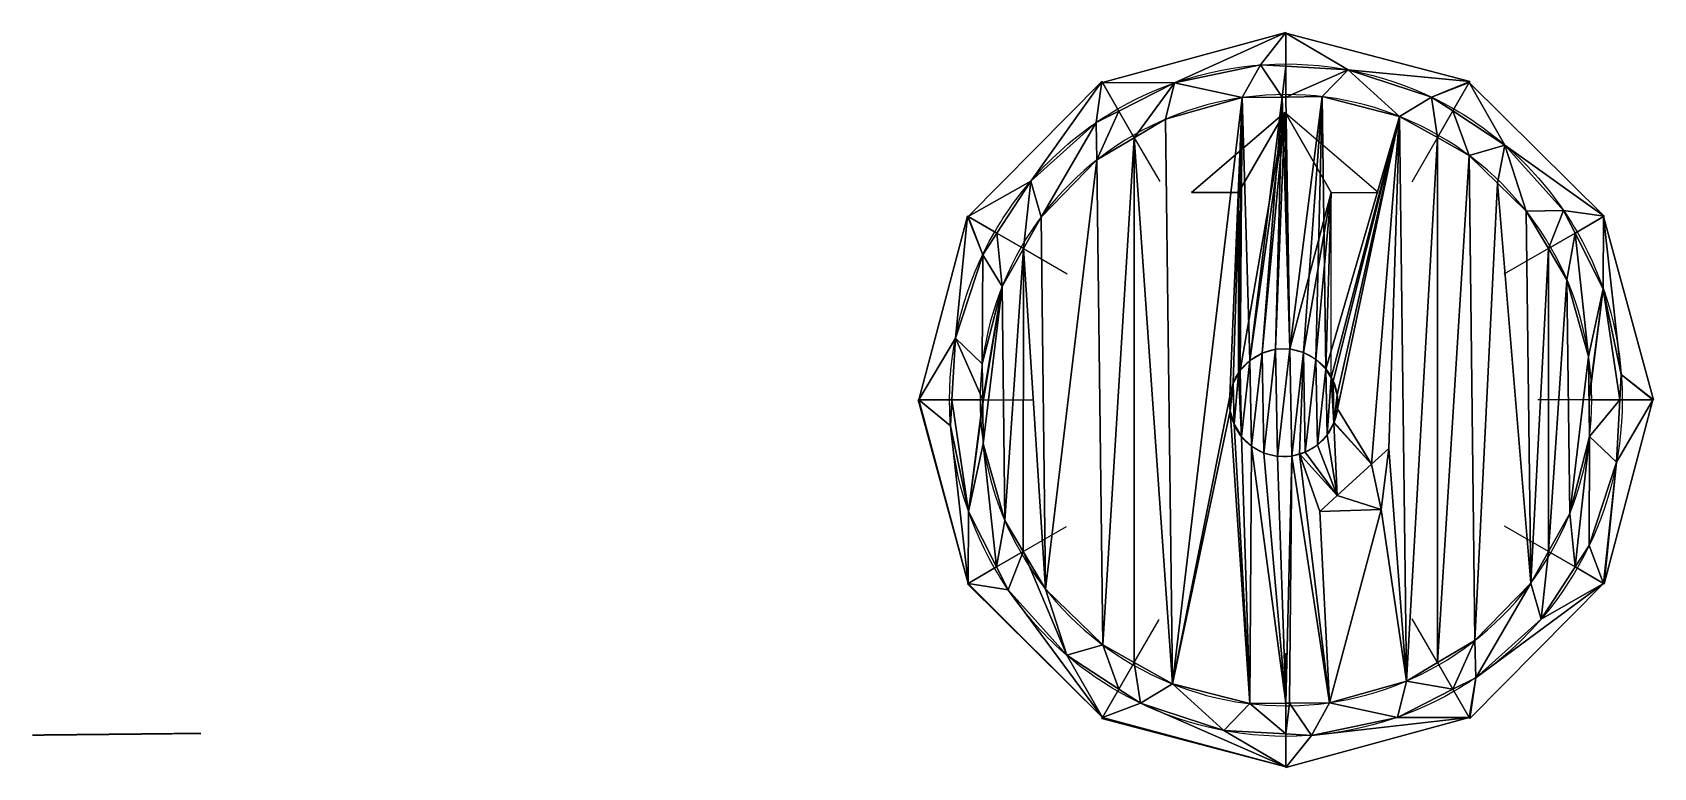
# Model space of a CAD drawing. Extents: x -5.33 to 1.56, y -1.56 to 1.56.
import ezdxf

# ---------------------------------------------------------------- set-up
doc = ezdxf.new("R2010")
doc.units = 0
doc.header["$LTSCALE"] = 0.0254
doc.layers.get('0').update_dxf_attribs({"linetype": 'CONTINUOUS'})

# ---------------------------------------------------------------- blocks, each defined once
blk = doc.blocks.new('HEATHER')
at = {"color": 19}
for p, q in [((-0.0993, 0, 0.2727), (-0.0885, 0, 0.2517)), ((-0.0993, 0, 0.2727), (-0.0885, 0, 0.2517)), ((-0.0874, 0, 0.2495), (-0.0914, 0, 0.2472)), ((-0.0914, 0, 0.2472), (-0.0914, 0, 0.2424)), ((-0.0914, 0, 0.2472), (-0.0914, 0, 0.2424)), ((-0.0874, 0, 0.2495), (-0.0914, 0, 0.2472)), ((-0.0885, 0, 0.2517), (-0.0874, 0, 0.2495)), ((-0.0885, 0, 0.2517), (-0.0874, 0, 0.2495)), ((-0.0748, 0, 0.2078), (-0.066, 0, 0.1955)), ((-0.0748, 0, 0.2078), (-0.066, 0, 0.1955)), ((-0.066, 0, 0.1955), (-0.01, 0, 0.2244)), ((-0.066, 0, 0.1955), (-0.01, 0, 0.2244)), ((-0.034, 0, 0.0844), (-0.0386, 0, 0.0819)), ((-0.034, 0, 0.0844), (-0.0386, 0, 0.0819)), ((-0.0095, 0, 0.0978), (-0.0145, 0, 0.095)), ((-0.0095, 0, 0.0978), (-0.0145, 0, 0.095)), ((-0.0095, 0, 0.0978), (-0.0145, 0, 0.095)), ((-0.0003, 0, 0.1967), (-0.0003, 0, 0.1953)), ((-0.0003, 0, 0.1983), (-0.0003, 0, 0.1967)), ((-0.0003, 0, 0.1967), (-0.0003, 0, 0.1953)), ((-0.0003, 0, 0.1983), (-0.0003, 0, 0.1967)), ((-0.0237, 0, 0.09), (-0.034, 0, 0.0844)), ((-0.0237, 0, 0.09), (-0.034, 0, 0.0844)), ((-0.0237, 0, 0.09), (-0.034, 0, 0.0844)), ((-0.0199, 0, 0.0921), (-0.0237, 0, 0.09)), ((-0.0199, 0, 0.0921), (-0.0237, 0, 0.09)), ((-0.0199, 0, 0.0921), (-0.0237, 0, 0.09)), ((-0.0145, 0, 0.095), (-0.0199, 0, 0.0921))]:
    blk.add_line(p, q, dxfattribs=at)
at = {"color": 0}
for p, q in [((-0.0914, 0, 0.2424), (-0.0748, 0, 0.2078)), ((-0.0914, 0, 0.2424), (-0.0748, 0, 0.2078)), ((-0.0003, 0, 0.206), (-0.0003, 0, 0.1983)), ((-0.0003, 0, 0.206), (-0.0003, 0, 0.1983))]:
    blk.add_line(p, q, dxfattribs=at)
at = {"color": 155}
mesh = blk.add_polyface(dxfattribs=at)
corners = [(-0.0815, 0, 0.2556), (-0.0993, 0, 0.2727), (-0.0885, 0, 0.2517), (-0.0142, 0, 0.2935), (-0.1488, 0, 0.3687), (0.0209, 0, 0.3161), (0.0273, 0, 0.3227), (0.014, 0, 0.3406), (0.0065, 0, 0.3506), (-0.0046, 0, 0.3677), (-0.0517, 0, 0.4514), (-0.1971, 0, 0.4673), (-0.0803, 0, 0.5089), (-0.2086, 0, 0.5089), (-0.0803, 0, 0.5253), (-0.216, 0, 0.5578), (-0.0356, 0, 0.622), (-0.2088, 0, 0.599), (-0.1931, 0, 0.6628), (-0.0431, 0, 0.6718), (-0.1664, 0, 0.7459), (-0.0469, 0, 0.6968), (-0.0469, 0, 0.7365), (0.0214, 0, 0.8368), (-0.0909, 0, 0.8037), (-0.0019, 0, 0.8313), (-0.0909, 0, 0.8135), (-0.0237, 0, 0.8281), (-0.1258, 0, 0.8408)]
mesh.append_faces([[corners[k] for k in face] for face in [(0, 1, 2), (26, 25, 27)]], dxfattribs={"vtx0": -1, "color": 155})
mesh.append_faces([[corners[k] for k in face] for face in [(1, 3, 4), (4, 10, 11), (11, 12, 13), (13, 14, 15), (15, 16, 17), (17, 16, 18), (18, 19, 20), (24, 25, 26)]], dxfattribs={"vtx0": -1, "vtx1": -1, "color": 155})
mesh.append_faces([[corners[k] for k in face] for face in [(20, 23, 24)]], dxfattribs={"vtx0": -1, "vtx1": -1, "vtx2": -1, "color": 155})
mesh.append_faces([[corners[k] for k in face] for face in [(1, 0, 3), (4, 3, 5), (4, 5, 6), (4, 6, 7), (4, 7, 8), (4, 8, 9), (4, 9, 10), (11, 10, 12), (13, 12, 14), (15, 14, 16), (18, 16, 19), (20, 19, 21), (20, 21, 22), (20, 22, 23), (24, 23, 25)]], dxfattribs={"vtx0": -1, "vtx2": -1, "color": 155})
mesh.append_faces([[corners[k] for k in face] for face in [(28, 20, 24)]], dxfattribs={"vtx1": -1, "color": 155})
at = {"color": 254}
mesh = blk.add_polyface(dxfattribs=at)
corners = [(-0.1184, 0, 0.0442), (-0.1299, 0, 0.0424), (-0.1189, 0, 0.0424), (-0.1374, 0, 0.0082), (-0.1643, 0, 0.0076), (-0.1571, 0, 0.0076), (-0.1695, 0, 0.0117), (-0.1401, 0, 0.0096), (-0.1487, 0, 0.0141), (-0.1724, 0, 0.0171), (-0.1441, 0, 0.0285), (-0.1724, 0, 0.0217), (-0.1704, 0, 0.0257), (-0.1637, 0, 0.0316), (-0.1672, 0, 0.0352), (-0.1686, 0, 0.0375), (-0.1699, 0, 0.0479), (-0.1337, 0, 0.063), (-0.1237, 0, 0.0684), (-0.107, 0, 0.0775), (-0.1713, 0, 0.0583), (-0.1716, 0, 0.0601), (-0.1732, 0, 0.0644), (-0.1347, 0, 0.067), (-0.1775, 0, 0.0758), (-0.1347, 0, 0.093), (-0.1792, 0, 0.0792), (-0.1819, 0, 0.0845), (-0.1798, 0, 0.0882), (-0.1743, 0, 0.0979), (-0.15, 0, 0.1158), (-0.1708, 0, 0.1067)]
mesh.append_faces([[corners[k] for k in face] for face in [(0, 1, 2), (3, 4, 5), (18, 0, 19), (29, 30, 31)]], dxfattribs={"vtx0": -1, "color": 254})
mesh.append_faces([[corners[k] for k in face] for face in [(4, 3, 6), (6, 8, 9), (9, 10, 11), (11, 10, 12), (12, 10, 13), (13, 1, 14), (14, 1, 15), (15, 1, 16), (17, 0, 18), (16, 17, 20), (20, 17, 21), (22, 23, 24), (24, 25, 26), (26, 25, 27), (27, 25, 28), (28, 25, 29)]], dxfattribs={"vtx0": -1, "vtx1": -1, "color": 254})
mesh.append_faces([[corners[k] for k in face] for face in [(16, 1, 0), (16, 0, 17)]], dxfattribs={"vtx0": -1, "vtx1": -1, "vtx2": -1, "color": 254})
mesh.append_faces([[corners[k] for k in face] for face in [(6, 3, 7), (6, 7, 8), (9, 8, 10), (13, 10, 1), (17, 22, 21), (22, 17, 23), (24, 23, 25), (29, 25, 30)]], dxfattribs={"vtx0": -1, "vtx2": -1, "color": 254})
at = {"color": 19}
mesh = blk.add_polyface(dxfattribs=at)
corners = [(-0.0003, 0, 0.1983), (-0.066, 0, 0.1955), (-0.0799, 0, 0.127), (-0.01, 0, 0.2244), (-0.0003, 0, 0.206), (-0.0065, 0, 0.2199), (-0.1217, 0, 0.1081), (-0.15, 0, 0.1158), (-0.1347, 0, 0.093), (-0.1086, 0, 0.1159), (-0.1331, 0, 0.1232), (-0.0899, 0, 0.1253), (-0.1331, 0, 0.1981), (-0.0748, 0, 0.2078), (-0.1129, 0, 0.2323), (-0.0914, 0, 0.2424), (-0.1325, 0, 0.2903), (-0.0914, 0, 0.2472), (-0.1269, 0, 0.2851), (-0.0874, 0, 0.2495), (-0.0885, 0, 0.2517), (-0.0993, 0, 0.2727)]
mesh.append_faces([[corners[k] for k in face] for face in [(3, 4, 5), (6, 7, 8), (18, 20, 21)]], dxfattribs={"vtx0": -1, "color": 19})
mesh.append_faces([[corners[k] for k in face] for face in [(0, 1, 2), (1, 0, 3), (7, 9, 10), (10, 11, 12), (12, 13, 14), (14, 15, 16), (16, 17, 18)]], dxfattribs={"vtx0": -1, "vtx1": -1, "color": 19})
mesh.append_faces([[corners[k] for k in face] for face in [(12, 2, 1)]], dxfattribs={"vtx0": -1, "vtx1": -1, "vtx2": -1, "color": 19})
mesh.append_faces([[corners[k] for k in face] for face in [(3, 0, 4), (7, 6, 9), (10, 9, 11), (12, 11, 2), (12, 1, 13), (14, 13, 15), (16, 15, 17), (18, 17, 19), (18, 19, 20)]], dxfattribs={"vtx0": -1, "vtx2": -1, "color": 19})
at = {"color": 250}
mesh = blk.add_polyface(dxfattribs=at)
corners = [(0, 0), (-0.1291, 0, 0.0038), (-0.0837, 0, -0.0074), (0.0209, 0, 0.0075), (-0.1374, 0, 0.0082), (0.0591, 0, 0.0137), (0.0334, 0, 0.0075), (-0.1401, 0, 0.0096), (-0.1487, 0, 0.0141), (-0.0058, 0, 0.0182), (0.0674, 0, 0.0235), (0.0286, 0, 0.0234), (0.0662, 0, 0.0298), (0.0655, 0, 0.033), (0.0146, 0, 0.0234), (-0.1069, 0, 0.0424), (-0.1189, 0, 0.0424), (-0.1128, 0, 0.038), (-0.0828, 0, 0.0182), (-0.1441, 0, 0.0285), (-0.1128, 0, 0.033), (-0.1299, 0, 0.0424)]
mesh.append_faces([[corners[k] for k in face] for face in [(0, 1, 2), (5, 3, 6), (11, 12, 13)]], dxfattribs={"vtx0": -1, "color": 250})
mesh.append_faces([[corners[k] for k in face] for face in [(1, 3, 4), (4, 5, 7), (7, 5, 8), (8, 18, 19), (18, 8, 9), (19, 20, 21), (21, 17, 16)]], dxfattribs={"vtx0": -1, "vtx1": -1, "color": 250})
mesh.append_faces([[corners[k] for k in face] for face in [(3, 5, 4), (8, 5, 9), (9, 10, 11)]], dxfattribs={"vtx0": -1, "vtx1": -1, "vtx2": -1, "color": 250})
mesh.append_faces([[corners[k] for k in face] for face in [(1, 0, 3), (9, 5, 10), (11, 10, 12), (19, 18, 20), (21, 20, 17)]], dxfattribs={"vtx0": -1, "vtx2": -1, "color": 250})
mesh.append_faces([[corners[k] for k in face] for face in [(14, 9, 11), (15, 16, 17)]], dxfattribs={"vtx1": -1, "color": 250})
at = {"color": 43}
mesh = blk.add_polyface(dxfattribs=at)
corners = [(-0.0194, 0, 0.1308), (-0.0597, 0, 0.1283), (-0.0239, 0, 0.1283), (-0.1237, 0, 0.0684), (-0.1347, 0, 0.067), (-0.1337, 0, 0.063), (-0.1347, 0, 0.093), (-0.107, 0, 0.0775), (-0.0946, 0, 0.0985), (-0.1217, 0, 0.1081), (-0.1086, 0, 0.1159), (-0.0899, 0, 0.1253), (-0.0799, 0, 0.127), (-0.0046, 0, 0.1936), (-0.0003, 0, 0.1983), (-0.0006, 0, 0.1419), (0.0002, 0, 0.1429), (-0.0003, 0, 0.1967), (-0.0003, 0, 0.1953)]
mesh.append_faces([[corners[k] for k in face] for face in [(0, 1, 2), (3, 4, 5), (13, 15, 16), (17, 13, 18)]], dxfattribs={"vtx0": -1, "color": 43})
mesh.append_faces([[corners[k] for k in face] for face in [(4, 3, 6), (6, 8, 9), (9, 1, 10), (10, 1, 11), (11, 1, 12), (12, 13, 14), (14, 13, 17)]], dxfattribs={"vtx0": -1, "vtx1": -1, "color": 43})
mesh.append_faces([[corners[k] for k in face] for face in [(12, 1, 13), (13, 1, 0)]], dxfattribs={"vtx0": -1, "vtx1": -1, "vtx2": -1, "color": 43})
mesh.append_faces([[corners[k] for k in face] for face in [(6, 3, 7), (6, 7, 8), (9, 8, 1), (13, 0, 15)]], dxfattribs={"vtx0": -1, "vtx2": -1, "color": 43})
at = {"color": 139}
mesh = blk.add_polyface(dxfattribs=at)
corners = [(-0.0909, 0, 0.8135), (-0.1258, 0, 0.8408), (-0.0909, 0, 0.8037), (-0.0909, 0, 0.8183), (-0.0909, 0, 0.8329), (-0.09, 0, 0.8423), (-0.1302, 0, 0.8447), (-0.0735, 0, 0.8897), (-0.1005, 0, 0.9173), (-0.0663, 0, 0.9488), (-0.0925, 0, 0.9368), (-0.0981, 0, 0.996), (-0.058, 0, 1.0172), (-0.0929, 0, 1.0378), (-0.0491, 0, 1.0902), (-0.1154, 0, 1.1547), (-0.034, 0, 1.1693), (-0.1154, 0, 1.1775), (-0.0003, 0, 1.2545), (-0.1151, 0, 1.1808), (-0.1096, 0, 1.2002), (-0.0931, 0, 1.2353), (-0.0931, 0, 1.261), (-0.0128, 0, 1.2991), (-0.03, 0, 1.3177)]
mesh.append_faces([[corners[k] for k in face] for face in [(0, 1, 2), (22, 23, 24)]], dxfattribs={"vtx0": -1, "color": 139})
mesh.append_faces([[corners[k] for k in face] for face in [(1, 5, 6), (6, 7, 8), (8, 9, 10), (10, 9, 11), (11, 12, 13), (13, 14, 15), (15, 16, 17), (17, 18, 19), (19, 18, 20), (20, 18, 21), (21, 18, 22)]], dxfattribs={"vtx0": -1, "vtx1": -1, "color": 139})
mesh.append_faces([[corners[k] for k in face] for face in [(1, 0, 3), (1, 3, 4), (1, 4, 5), (6, 5, 7), (8, 7, 9), (11, 9, 12), (13, 12, 14), (15, 14, 16), (17, 16, 18), (22, 18, 23)]], dxfattribs={"vtx0": -1, "vtx2": -1, "color": 139})
at = {"color": 43}
mesh = blk.add_polyface(dxfattribs=at)
corners = [(-0.1069, 0, 0.0424), (-0.1184, 0, 0.0442), (-0.1189, 0, 0.0424), (-0.1005, 0, 0.044), (-0.0891, 0, 0.0501), (-0.0818, 0, 0.0768), (-0.0845, 0, 0.0526), (-0.0636, 0, 0.064), (-0.054, 0, 0.0708), (-0.0497, 0, 0.0739), (-0.0386, 0, 0.0819), (-0.0654, 0, 0.0803), (-0.0364, 0, 0.1075), (-0.034, 0, 0.0845), (-0.0237, 0, 0.09), (-0.02, 0, 0.0921), (-0.0146, 0, 0.095), (-0.0095, 0, 0.0978), (-0.0023, 0, 0.1067), (0, 0, 0.1095), (-0.0088, 0, 0.1164), (0.001, 0, 0.1115)]
mesh.append_faces([[corners[k] for k in face] for face in [(0, 1, 2), (20, 19, 21)]], dxfattribs={"vtx0": -1, "color": 43})
mesh.append_faces([[corners[k] for k in face] for face in [(1, 4, 5), (5, 10, 11), (11, 10, 12), (12, 19, 20)]], dxfattribs={"vtx0": -1, "vtx1": -1, "color": 43})
mesh.append_faces([[corners[k] for k in face] for face in [(1, 0, 3), (1, 3, 4), (5, 4, 6), (5, 6, 7), (5, 7, 8), (5, 8, 9), (5, 9, 10), (12, 10, 13), (12, 13, 14), (12, 14, 15), (12, 15, 16), (12, 16, 17), (12, 17, 18), (12, 18, 19)]], dxfattribs={"vtx0": -1, "vtx2": -1, "color": 43})
at = {"color": 19}
mesh = blk.add_polyface(dxfattribs=at)
corners = [(0.0053, 0, 0.1205), (-0.0088, 0, 0.1164), (0.001, 0, 0.1115), (0.0106, 0, 0.1316), (-0.0239, 0, 0.1283), (-0.0194, 0, 0.1308), (0.0011, 0, 0.1332), (-0.0006, 0, 0.1419), (0.0002, 0, 0.1429), (-0.0818, 0, 0.0768), (-0.107, 0, 0.0775), (-0.1184, 0, 0.0442), (-0.0654, 0, 0.0803), (-0.0946, 0, 0.0985), (-0.0364, 0, 0.1075), (-0.0597, 0, 0.1283)]
mesh.append_faces([[corners[k] for k in face] for face in [(0, 1, 2), (7, 6, 8), (9, 10, 11)]], dxfattribs={"vtx0": -1, "color": 19})
mesh.append_faces([[corners[k] for k in face] for face in [(3, 4, 0), (4, 3, 5), (5, 6, 7), (10, 12, 13), (13, 14, 15), (15, 0, 4)]], dxfattribs={"vtx0": -1, "vtx1": -1, "color": 19})
mesh.append_faces([[corners[k] for k in face] for face in [(15, 1, 0)]], dxfattribs={"vtx0": -1, "vtx1": -1, "vtx2": -1, "color": 19})
mesh.append_faces([[corners[k] for k in face] for face in [(5, 3, 6), (10, 9, 12), (13, 12, 14), (15, 14, 1)]], dxfattribs={"vtx0": -1, "vtx2": -1, "color": 19})
at = {"color": 139}
mesh = blk.add_polyface(dxfattribs=at)
corners = [(-0.1151, 0, 1.1808), (-0.1154, 0, 1.2002), (-0.1154, 0, 1.1775), (-0.1096, 0, 1.2002), (-0.0931, 0, 1.2353), (-0.1179, 0, 1.2235), (-0.1179, 0, 1.2515), (-0.0931, 0, 1.261), (-0.1179, 0, 1.2733), (-0.03, 0, 1.3177), (-0.1114, 0, 1.3337), (-0.0573, 0, 1.3471), (-0.096, 0, 1.3527), (-0.0573, 0, 1.3572), (-0.0732, 0, 1.3595), (-0.0806, 0, 1.3623), (-0.0772, 0, 1.3623)]
mesh.append_faces([[corners[k] for k in face] for face in [(0, 1, 2), (15, 14, 16)]], dxfattribs={"vtx0": -1, "color": 139})
mesh.append_faces([[corners[k] for k in face] for face in [(1, 4, 5), (5, 4, 6), (6, 7, 8), (8, 9, 10), (10, 11, 12), (12, 14, 15)]], dxfattribs={"vtx0": -1, "vtx1": -1, "color": 139})
mesh.append_faces([[corners[k] for k in face] for face in [(1, 0, 3), (1, 3, 4), (6, 4, 7), (8, 7, 9), (10, 9, 11), (12, 11, 13), (12, 13, 14)]], dxfattribs={"vtx0": -1, "vtx2": -1, "color": 139})
at = {"color": 17}
mesh = blk.add_polyface(dxfattribs=at)
corners = [(0.0146, 0, 0.0234), (-0.0828, 0, 0.0182), (-0.0058, 0, 0.0182), (-0.1128, 0, 0.033), (0.0655, 0, 0.033), (0.0649, 0, 0.0361), (-0.1128, 0, 0.038), (0.0626, 0, 0.0483), (-0.0734, 0, 0.0422), (-0.071, 0, 0.0448), (-0.0836, 0, 0.051), (0.0617, 0, 0.053), (-0.0558, 0, 0.0517), (-0.0534, 0, 0.0543), (0.06, 0, 0.0614), (-0.066, 0, 0.0604), (-0.0669, 0, 0.0621), (0.0573, 0, 0.0667), (-0.0386, 0, 0.0634), (-0.0362, 0, 0.0659), (-0.0488, 0, 0.0721), (0.0515, 0, 0.078), (-0.0227, 0, 0.0737), (-0.0203, 0, 0.0763), (-0.0105, 0, 0.0813), (-0.0329, 0, 0.0825), (-0.007, 0, 0.0813), (-0.0218, 0, 0.0874), (-0.034, 0, 0.0844), (-0.0237, 0, 0.09), (0.0485, 0, 0.0837), (-0.0046, 0, 0.0839), (0.0456, 0, 0.0894), (-0.0047, 0, 0.0888), (0.0436, 0, 0.0963), (-0.0172, 0, 0.09), (-0.0146, 0, 0.095), (-0.0199, 0, 0.0921), (-0.02, 0, 0.0921), (-0.0262, 0, 0.0737), (-0.0497, 0, 0.0739), (-0.0375, 0, 0.0799), (-0.0386, 0, 0.0819), (-0.0593, 0, 0.0517), (-0.0845, 0, 0.0526), (-0.0706, 0, 0.0578), (-0.0715, 0, 0.0596), (-0.0636, 0, 0.064), (-0.0421, 0, 0.0634), (-0.0533, 0, 0.0695), (-0.054, 0, 0.0708), (0.0286, 0, 0.0234), (-0.0769, 0, 0.0422), (-0.1069, 0, 0.0424), (-0.1005, 0, 0.044), (-0.0882, 0, 0.0484), (-0.0891, 0, 0.0501)]
mesh.append_faces([[corners[k] for k in face] for face in [(0, 1, 2), (28, 27, 29), (33, 32, 34), (37, 36, 38), (40, 41, 42), (47, 49, 50), (4, 0, 51), (54, 55, 56)]], dxfattribs={"vtx0": -1, "color": 17})
mesh.append_faces([[corners[k] for k in face] for face in [(1, 0, 3), (3, 5, 6), (8, 7, 9), (9, 7, 10), (12, 11, 13), (13, 14, 15), (15, 14, 16), (18, 17, 19), (19, 17, 20), (22, 21, 23), (23, 24, 25), (24, 21, 26), (25, 27, 28), (30, 26, 21), (26, 30, 31), (35, 36, 37), (20, 39, 40), (39, 20, 22), (10, 43, 44), (43, 10, 12), (44, 46, 47), (48, 16, 18), (6, 52, 53), (52, 6, 8), (53, 52, 54)]], dxfattribs={"vtx0": -1, "vtx1": -1, "color": 17})
mesh.append_faces([[corners[k] for k in face] for face in [(3, 0, 4), (6, 7, 8), (10, 11, 12), (16, 17, 18), (20, 21, 22), (23, 21, 24), (31, 32, 33), (47, 16, 48)]], dxfattribs={"vtx0": -1, "vtx1": -1, "vtx2": -1, "color": 17})
mesh.append_faces([[corners[k] for k in face] for face in [(3, 4, 5), (6, 5, 7), (10, 7, 11), (13, 11, 14), (16, 14, 17), (20, 17, 21), (25, 24, 27), (31, 30, 32), (33, 35, 31), (35, 33, 36), (40, 39, 41), (44, 43, 45), (44, 45, 46), (47, 46, 16), (47, 48, 49), (54, 52, 55)]], dxfattribs={"vtx0": -1, "vtx2": -1, "color": 17})
at = {"color": 8}
mesh = blk.add_polyface(dxfattribs=at)
corners = [(-0.01, 0, 0.2244), (-0.0748, 0, 0.2078), (-0.066, 0, 0.1955), (-0.0914, 0, 0.2424), (0.0015, 0, 0.2303), (0.0515, 0, 0.2622), (-0.0914, 0, 0.2472), (-0.0874, 0, 0.2495), (-0.0803, 0, 0.2533), (-0.0132, 0, 0.2913), (0.0648, 0, 0.2686), (0.0469, 0, 0.3053), (0.022, 0, 0.3141), (0.0338, 0, 0.3218), (0.0286, 0, 0.3209), (0.0318, 0, 0.3242)]
mesh.append_faces([[corners[k] for k in face] for face in [(0, 1, 2), (14, 13, 15)]], dxfattribs={"vtx0": -1, "color": 8})
mesh.append_faces([[corners[k] for k in face] for face in [(1, 0, 3), (3, 5, 6), (6, 5, 7), (7, 5, 8), (8, 5, 9), (9, 11, 12), (12, 13, 14)]], dxfattribs={"vtx0": -1, "vtx1": -1, "color": 8})
mesh.append_faces([[corners[k] for k in face] for face in [(3, 0, 4), (3, 4, 5), (9, 5, 10), (9, 10, 11), (12, 11, 13)]], dxfattribs={"vtx0": -1, "vtx2": -1, "color": 8})
at = {"color": 139}
mesh = blk.add_polyface(dxfattribs=at)
corners = [(0.047, 0, 1.2286), (0.0366, 0, 1.2229), (0.0635, 0, 1.22), (0.0366, 0, 1.2509), (0.0381, 0, 1.2477), (-0.0237, 0, 0.8281), (-0.0909, 0, 0.8329), (-0.0909, 0, 0.8183), (-0.0019, 0, 0.8313), (0.0214, 0, 0.8368), (-0.09, 0, 0.8423), (0.0447, 0, 0.8424), (-0.0735, 0, 0.8897), (0.0706, 0, 0.8594), (0.0964, 0, 0.8763), (0.1056, 0, 0.8802), (0.1082, 0, 0.8813), (0.112, 0, 0.8829), (0.1297, 0, 0.897), (-0.0663, 0, 0.9488), (0.1519, 0, 0.9271), (0.1677, 0, 0.9515), (-0.058, 0, 1.0172), (0.174, 0, 0.961), (0.164, 0, 0.9822), (0.1609, 0, 1.0215), (-0.0491, 0, 1.0902), (0.164, 0, 1.0607), (0.1625, 0, 1.0703), (0.184, 0, 1.1135), (-0.034, 0, 1.1693), (0.2092, 0, 1.1437), (0.2242, 0, 1.1578), (0.2296, 0, 1.1656), (0.2095, 0, 1.1913), (-0.0003, 0, 1.2545), (0.2017, 0, 1.1969), (0.0222, 0, 1.2397), (0.0162, 0, 1.2561), (0.0164, 0, 1.2695), (0.0226, 0, 1.2808), (0.1925, 0, 1.2219), (0.0635, 0, 1.2258), (0.2016, 0, 1.258), (0.0687, 0, 1.2372), (0.0899, 0, 1.25), (0.1002, 0, 1.267), (0.2188, 0, 1.3014), (0.1085, 0, 1.2863), (0.1085, 0, 1.3003), (0.1116, 0, 1.3152), (0.249, 0, 1.3386), (0.1517, 0, 1.3247), (0.1664, 0, 1.3413), (0.2356, 0, 1.35), (0.1706, 0, 1.351), (0.1706, 0, 1.372), (0.167, 0, 1.3766), (0.1706, 0, 1.358), (0.125, 0, 1.3282), (0.1343, 0, 1.3308), (0.1475, 0, 1.3368)]
mesh.append_faces([[corners[k] for k in face] for face in [(3, 0, 4), (5, 6, 7), (39, 38, 40), (56, 54, 57), (55, 56, 58), (60, 52, 61)]], dxfattribs={"vtx0": -1, "color": 139})
mesh.append_faces([[corners[k] for k in face] for face in [(0, 1, 2), (1, 0, 3), (6, 9, 10), (10, 11, 12), (12, 18, 19), (19, 21, 22), (22, 25, 26), (26, 29, 30), (30, 1, 35), (35, 38, 39), (41, 2, 36), (2, 41, 42), (42, 43, 44), (44, 43, 45), (45, 43, 46), (46, 47, 48), (48, 47, 49), (49, 47, 50), (52, 51, 53), (53, 54, 55), (59, 52, 60)]], dxfattribs={"vtx0": -1, "vtx1": -1, "color": 139})
mesh.append_faces([[corners[k] for k in face] for face in [(30, 34, 1), (1, 36, 2), (50, 51, 52), (55, 54, 56)]], dxfattribs={"vtx0": -1, "vtx1": -1, "vtx2": -1, "color": 139})
mesh.append_faces([[corners[k] for k in face] for face in [(6, 5, 8), (6, 8, 9), (10, 9, 11), (12, 11, 13), (12, 13, 14), (12, 14, 15), (12, 15, 16), (12, 16, 17), (12, 17, 18), (19, 18, 20), (19, 20, 21), (22, 21, 23), (22, 23, 24), (22, 24, 25), (26, 25, 27), (26, 27, 28), (26, 28, 29), (30, 29, 31), (30, 31, 32), (30, 32, 33), (30, 33, 34), (1, 34, 36), (35, 1, 37), (35, 37, 38), (42, 41, 43), (46, 43, 47), (50, 47, 51), (53, 51, 54), (52, 59, 50)]], dxfattribs={"vtx0": -1, "vtx2": -1, "color": 139})
at = {"color": 167}
mesh = blk.add_polyface(dxfattribs=at)
corners = [(-0.0237, 0, 0.8281), (-0.0909, 0, 0.8183), (-0.0909, 0, 0.8135)]
mesh.append_faces([[corners[k] for k in face] for face in [(0, 1, 2)]], dxfattribs={"color": 167})
at = {"color": 252}
mesh = blk.add_polyface(dxfattribs=at)
corners = [(-0.071, 0, 0.0448), (-0.0769, 0, 0.0422), (-0.0734, 0, 0.0422), (-0.0882, 0, 0.0484), (-0.0836, 0, 0.051), (-0.0891, 0, 0.0501), (-0.0845, 0, 0.0526)]
mesh.append_faces([[corners[k] for k in face] for face in [(0, 1, 2), (5, 4, 6)]], dxfattribs={"vtx0": -1, "color": 252})
mesh.append_faces([[corners[k] for k in face] for face in [(1, 0, 3), (3, 4, 5)]], dxfattribs={"vtx0": -1, "vtx1": -1, "color": 252})
mesh.append_faces([[corners[k] for k in face] for face in [(3, 0, 4)]], dxfattribs={"vtx0": -1, "vtx2": -1, "color": 252})
at = {"color": 167}
mesh = blk.add_polyface(dxfattribs=at)
corners = [(-0.0803, 0, 0.2533), (-0.0885, 0, 0.2517), (-0.0874, 0, 0.2495), (-0.0815, 0, 0.2556), (-0.0132, 0, 0.2913), (-0.0142, 0, 0.2935), (0.022, 0, 0.3141), (0.0209, 0, 0.3161), (0.0286, 0, 0.3209), (0.0273, 0, 0.3227)]
mesh.append_faces([[corners[k] for k in face] for face in [(0, 1, 2), (7, 8, 9)]], dxfattribs={"vtx0": -1, "color": 167})
mesh.append_faces([[corners[k] for k in face] for face in [(1, 0, 3), (3, 4, 5), (5, 6, 7)]], dxfattribs={"vtx0": -1, "vtx1": -1, "color": 167})
mesh.append_faces([[corners[k] for k in face] for face in [(3, 0, 4), (5, 4, 6), (7, 6, 8)]], dxfattribs={"vtx0": -1, "vtx2": -1, "color": 167})
at = {"color": 139}
mesh = blk.add_polyface(dxfattribs=at)
corners = [(-0.0508, 0, 1.3673), (-0.0772, 0, 1.3623), (-0.0573, 0, 1.3623), (-0.0806, 0, 1.3623), (-0.0877, 0, 1.3623), (-0.074, 0, 1.3767), (-0.0329, 0, 1.3852), (0.012, 0, 1.4157)]
mesh.append_faces([[corners[k] for k in face] for face in [(0, 1, 2), (6, 0, 7)]], dxfattribs={"vtx0": -1, "color": 139})
mesh.append_faces([[corners[k] for k in face] for face in [(1, 0, 3), (3, 0, 4), (4, 0, 5), (5, 0, 6)]], dxfattribs={"vtx0": -1, "vtx1": -1, "color": 139})
at = {"color": 250}
mesh = blk.add_polyface(dxfattribs=at)
corners = [(-0.0573, 0, 1.3623), (-0.0732, 0, 1.3595), (-0.0573, 0, 1.3572), (-0.0772, 0, 1.3623)]
mesh.append_faces([[corners[k] for k in face] for face in [(0, 1, 2), (1, 0, 3)]], dxfattribs={"vtx0": -1, "color": 250})
at = {"color": 252}
mesh = blk.add_polyface(dxfattribs=at)
corners = [(-0.0534, 0, 0.0543), (-0.0593, 0, 0.0517), (-0.0558, 0, 0.0517), (-0.0706, 0, 0.0578), (-0.066, 0, 0.0604), (-0.0715, 0, 0.0596), (-0.0669, 0, 0.0621)]
mesh.append_faces([[corners[k] for k in face] for face in [(0, 1, 2), (5, 4, 6)]], dxfattribs={"vtx0": -1, "color": 252})
mesh.append_faces([[corners[k] for k in face] for face in [(1, 0, 3), (3, 4, 5)]], dxfattribs={"vtx0": -1, "vtx1": -1, "color": 252})
mesh.append_faces([[corners[k] for k in face] for face in [(3, 0, 4)]], dxfattribs={"vtx0": -1, "vtx2": -1, "color": 252})
mesh = blk.add_polyface(dxfattribs=at)
corners = [(0.0485, 0, 1.5889), (0.0791, 0, 1.5732), (0.0909, 0, 1.5727), (0.0481, 0, 1.5851), (0.0032, 0, 1.5851), (-0.0018, 0, 1.588), (0.003, 0, 1.5889), (-0.0574, 0, 1.5414), (-0.059, 0, 1.5445), (-0.059, 0, 1.5396), (-0.0504, 0, 1.5492), (-0.052, 0, 1.5523), (-0.0449, 0, 1.5553), (-0.0466, 0, 1.5584), (-0.0366, 0, 1.5646), (-0.038, 0, 1.568), (-0.001, 0, 1.5843)]
mesh.append_faces([[corners[k] for k in face] for face in [(0, 1, 2), (5, 0, 6), (7, 8, 9)]], dxfattribs={"vtx0": -1, "color": 252})
mesh.append_faces([[corners[k] for k in face] for face in [(1, 0, 3), (3, 0, 4), (8, 10, 11), (11, 12, 13), (13, 14, 15), (15, 16, 5)]], dxfattribs={"vtx0": -1, "vtx1": -1, "color": 252})
mesh.append_faces([[corners[k] for k in face] for face in [(4, 0, 5)]], dxfattribs={"vtx0": -1, "vtx1": -1, "vtx2": -1, "color": 252})
mesh.append_faces([[corners[k] for k in face] for face in [(8, 7, 10), (11, 10, 12), (13, 12, 14), (15, 14, 16), (5, 16, 4)]], dxfattribs={"vtx0": -1, "vtx2": -1, "color": 252})
at = {"color": 49}
mesh = blk.add_polyface(dxfattribs=at)
corners = [(0.0481, 0, 1.5851), (0.0313, 0, 1.5819), (0.0791, 0, 1.5732), (-0.001, 0, 1.5843), (0.0032, 0, 1.5851), (-0.0307, 0, 1.5374), (-0.0401, 0, 1.5251), (-0.0392, 0, 1.5232), (-0.0483, 0, 1.5251), (-0.0541, 0, 1.5251), (-0.059, 0, 1.5277), (-0.059, 0, 1.5323), (-0.059, 0, 1.5396), (-0.0198, 0, 1.5517), (-0.0574, 0, 1.5414), (-0.0504, 0, 1.5492), (-0.0449, 0, 1.5553), (-0.0073, 0, 1.5677), (-0.0366, 0, 1.5646), (0.0023, 0, 1.5716), (0.0255, 0, 1.5813)]
mesh.append_faces([[corners[k] for k in face] for face in [(0, 1, 2), (3, 0, 4), (5, 6, 7)]], dxfattribs={"vtx0": -1, "color": 49})
mesh.append_faces([[corners[k] for k in face] for face in [(6, 5, 8), (8, 5, 9), (9, 5, 10), (10, 5, 11), (11, 5, 12), (12, 13, 14), (14, 13, 15), (15, 13, 16), (16, 17, 18), (18, 17, 3)]], dxfattribs={"vtx0": -1, "vtx1": -1, "color": 49})
mesh.append_faces([[corners[k] for k in face] for face in [(1, 0, 3)]], dxfattribs={"vtx0": -1, "vtx1": -1, "vtx2": -1, "color": 49})
mesh.append_faces([[corners[k] for k in face] for face in [(12, 5, 13), (16, 13, 17), (3, 17, 19), (3, 19, 20), (3, 20, 1)]], dxfattribs={"vtx0": -1, "vtx2": -1, "color": 49})
at = {"color": 139}
mesh = blk.add_polyface(dxfattribs=at)
corners = [(-0.0272, 0, 1.3373), (-0.03, 0, 1.3177), (-0.0128, 0, 1.2991), (-0.0573, 0, 1.3471), (-0.0236, 0, 1.3574), (-0.0573, 0, 1.3572), (-0.0573, 0, 1.3623), (-0.0102, 0, 1.3736), (-0.0508, 0, 1.3673), (0.012, 0, 1.4157), (0.0025, 0, 1.3888), (0.0053, 0, 1.3901), (0.0087, 0, 1.3917), (0.012, 0, 1.3933)]
mesh.append_faces([[corners[k] for k in face] for face in [(0, 1, 2), (9, 12, 13)]], dxfattribs={"vtx0": -1, "color": 139})
mesh.append_faces([[corners[k] for k in face] for face in [(1, 0, 3), (3, 4, 5), (5, 4, 6), (6, 7, 8), (8, 7, 9)]], dxfattribs={"vtx0": -1, "vtx1": -1, "color": 139})
mesh.append_faces([[corners[k] for k in face] for face in [(3, 0, 4), (6, 4, 7), (9, 7, 10), (9, 10, 11), (9, 11, 12)]], dxfattribs={"vtx0": -1, "vtx2": -1, "color": 139})
at = {"color": 252}
mesh = blk.add_polyface(dxfattribs=at)
corners = [(-0.0362, 0, 0.0659), (-0.0421, 0, 0.0634), (-0.0386, 0, 0.0634), (-0.0533, 0, 0.0695), (-0.0488, 0, 0.0721), (-0.054, 0, 0.0708), (-0.0497, 0, 0.0739)]
mesh.append_faces([[corners[k] for k in face] for face in [(0, 1, 2), (5, 4, 6)]], dxfattribs={"vtx0": -1, "color": 252})
mesh.append_faces([[corners[k] for k in face] for face in [(1, 0, 3), (3, 4, 5)]], dxfattribs={"vtx0": -1, "vtx1": -1, "color": 252})
mesh.append_faces([[corners[k] for k in face] for face in [(3, 0, 4)]], dxfattribs={"vtx0": -1, "vtx2": -1, "color": 252})
at = {"color": 155}
mesh = blk.add_polyface(dxfattribs=at)
corners = [(0.1304, 0, 0.8706), (0.1117, 0, 0.8633), (0.1337, 0, 0.8617), (0.117, 0, 0.8658), (0.125, 0, 0.8758), (0.1298, 0, 0.8754), (0.1274, 0, 0.8794), (0.1359, 0, 0.8928), (0.1278, 0, 0.8823), (0.1298, 0, 0.8876), (0.1335, 0, 0.8495), (0.1411, 0, 0.8475), (0.0706, 0, 0.8594), (0.1035, 0, 0.8633), (0.1009, 0, 0.8672), (0.1009, 0, 0.8708), (0.102, 0, 0.8735), (0.1082, 0, 0.8633), (0.1511, 0, 0.2194), (0.1465, 0, 0.2214), (0.1479, 0, 0.2131), (0.1493, 0, 0.2214), (0.1458, 0, 0.2349), (0.1395, 0, 0.2348), (0.1208, 0, 0.2386), (0.1253, 0, 0.4992), (0.1103, 0, 0.2386), (0.0648, 0, 0.2686), (0.0579, 0, 0.249), (0.0526, 0, 0.2599), (0.0515, 0, 0.2622), (0.0469, 0, 0.3053), (0.0338, 0, 0.3218), (0.0318, 0, 0.3242), (0.014, 0, 0.3406), (0.0065, 0, 0.3904), (-0.0142, 0, 0.48), (-0.0356, 0, 0.622), (0.1253, 0, 0.5167), (0.1377, 0, 0.6504), (-0.0431, 0, 0.6718), (0.1497, 0, 0.6967), (-0.0469, 0, 0.6968), (0.1605, 0, 0.7058), (-0.0469, 0, 0.7365), (0.1622, 0, 0.712), (0.1564, 0, 0.7175), (0.1508, 0, 0.729), (0.1508, 0, 0.7372), (0.0214, 0, 0.8368), (0.1491, 0, 0.7535), (0.1471, 0, 0.772), (0.1414, 0, 0.7983), (0.1335, 0, 0.8177), (0.1335, 0, 0.8262), (0.1335, 0, 0.8355), (0.0447, 0, 0.8424), (0.0273, 0, 0.3227), (0.0286, 0, 0.3209), (0.0761, 0, 0.2364), (0.1076, 0, 0.2364), (0.0718, 0, 0.2382), (0.0631, 0, 0.2382)]
mesh.append_faces([[corners[k] for k in face] for face in [(8, 7, 9), (2, 10, 11), (12, 15, 16), (13, 1, 17), (18, 19, 20), (29, 27, 30), (33, 57, 58), (26, 59, 60)]], dxfattribs={"vtx0": -1, "color": 155})
mesh.append_faces([[corners[k] for k in face] for face in [(0, 1, 2), (1, 0, 3), (3, 0, 4), (4, 5, 6), (6, 7, 8), (19, 22, 23), (23, 22, 24), (24, 25, 26), (28, 27, 29), (27, 25, 31), (31, 25, 32), (32, 25, 33), (34, 25, 35), (35, 25, 36), (36, 25, 37), (37, 39, 40), (40, 41, 42), (42, 43, 44), (44, 48, 49), (49, 10, 56), (56, 10, 12), (57, 33, 34), (59, 26, 61), (61, 26, 62), (62, 26, 28)]], dxfattribs={"vtx0": -1, "vtx1": -1, "color": 155})
mesh.append_faces([[corners[k] for k in face] for face in [(10, 2, 12), (12, 2, 13), (13, 2, 1), (26, 25, 27), (26, 27, 28), (33, 25, 34)]], dxfattribs={"vtx0": -1, "vtx1": -1, "vtx2": -1, "color": 155})
mesh.append_faces([[corners[k] for k in face] for face in [(4, 0, 5), (6, 5, 7), (12, 13, 14), (12, 14, 15), (19, 18, 21), (19, 21, 22), (24, 22, 25), (37, 25, 38), (37, 38, 39), (40, 39, 41), (42, 41, 43), (44, 43, 45), (44, 45, 46), (44, 46, 47), (44, 47, 48), (49, 48, 50), (49, 50, 51), (49, 51, 52), (49, 52, 53), (49, 53, 54), (49, 54, 55), (49, 55, 10)]], dxfattribs={"vtx0": -1, "vtx2": -1, "color": 155})
at = {"color": 35}
mesh = blk.add_polyface(dxfattribs=at)
corners = [(-0.0307, 0, 1.514), (-0.0392, 0, 1.5232), (-0.0327, 0, 1.5102), (-0.0294, 0, 1.5194), (-0.0205, 0, 1.5404), (-0.0307, 0, 1.5374), (-0.0198, 0, 1.5517), (-0.0105, 0, 1.5587), (-0.0073, 0, 1.5677), (0.0023, 0, 1.5716)]
mesh.append_faces([[corners[k] for k in face] for face in [(0, 1, 2), (8, 7, 9)]], dxfattribs={"vtx0": -1, "color": 35})
mesh.append_faces([[corners[k] for k in face] for face in [(1, 4, 5), (5, 4, 6), (6, 7, 8)]], dxfattribs={"vtx0": -1, "vtx1": -1, "color": 35})
mesh.append_faces([[corners[k] for k in face] for face in [(1, 0, 3), (1, 3, 4), (6, 4, 7)]], dxfattribs={"vtx0": -1, "vtx2": -1, "color": 35})
at = {"color": 252}
mesh = blk.add_polyface(dxfattribs=at)
corners = [(-0.0203, 0, 0.0763), (-0.0262, 0, 0.0737), (-0.0227, 0, 0.0737), (-0.0375, 0, 0.0799), (-0.0329, 0, 0.0825), (-0.0386, 0, 0.0819), (-0.034, 0, 0.0844)]
mesh.append_faces([[corners[k] for k in face] for face in [(0, 1, 2), (5, 4, 6)]], dxfattribs={"vtx0": -1, "color": 252})
mesh.append_faces([[corners[k] for k in face] for face in [(1, 0, 3), (3, 4, 5)]], dxfattribs={"vtx0": -1, "vtx1": -1, "color": 252})
mesh.append_faces([[corners[k] for k in face] for face in [(3, 0, 4)]], dxfattribs={"vtx0": -1, "vtx2": -1, "color": 252})
mesh = blk.add_polyface(dxfattribs=at)
corners = [(-0.034, 0, 0.0845), (-0.0386, 0, 0.0819), (-0.034, 0, 0.0844)]
mesh.append_faces([[corners[k] for k in face] for face in [(0, 1, 2)]], dxfattribs={"color": 252})
mesh = blk.add_polyface(dxfattribs=at)
corners = [(0.1295, 0, 1.5763), (0.109, 0, 1.5574), (0.1295, 0, 1.5284), (0.107, 0, 1.5616), (0.0909, 0, 1.5727), (0.0485, 0, 1.5889), (0.1208, 0, 1.5873), (0.1099, 0, 1.601), (0.003, 0, 1.5889), (-0.0286, 0, 1.5919), (-0.0142, 0, 1.6039), (0.1027, 0, 1.6102), (-0.0115, 0, 1.6054), (-0.0014, 0, 1.6112), (0.0983, 0, 1.6157), (0.0087, 0, 1.617), (0.0648, 0, 1.6256), (0.0196, 0, 1.6212), (0.0426, 0, 1.6256), (-0.0018, 0, 1.588), (-0.038, 0, 1.5699), (-0.038, 0, 1.568), (-0.038, 0, 1.5815)]
mesh.append_faces([[corners[k] for k in face] for face in [(0, 1, 2), (17, 16, 18), (19, 20, 21)]], dxfattribs={"vtx0": -1, "color": 252})
mesh.append_faces([[corners[k] for k in face] for face in [(1, 0, 3), (3, 0, 4), (4, 0, 5), (5, 7, 8), (9, 7, 10), (10, 11, 12), (12, 11, 13), (13, 14, 15), (15, 16, 17), (20, 19, 22), (22, 19, 9)]], dxfattribs={"vtx0": -1, "vtx1": -1, "color": 252})
mesh.append_faces([[corners[k] for k in face] for face in [(8, 7, 9)]], dxfattribs={"vtx0": -1, "vtx1": -1, "vtx2": -1, "color": 252})
mesh.append_faces([[corners[k] for k in face] for face in [(5, 0, 6), (5, 6, 7), (10, 7, 11), (13, 11, 14), (15, 14, 16), (9, 19, 8)]], dxfattribs={"vtx0": -1, "vtx2": -1, "color": 252})
at = {"color": 43}
mesh = blk.add_polyface(dxfattribs=at)
corners = [(-0.0237, 0, 0.09), (-0.034, 0, 0.0845), (-0.034, 0, 0.0844), (-0.0237, 0, 0.09), (-0.0199, 0, 0.0921), (-0.02, 0, 0.0921), (-0.0145, 0, 0.095), (-0.0146, 0, 0.095), (-0.0095, 0, 0.0978)]
mesh.append_faces([[corners[k] for k in face] for face in [(0, 1, 2), (7, 6, 8)]], dxfattribs={"vtx0": -1, "color": 43})
mesh.append_faces([[corners[k] for k in face] for face in [(1, 0, 3), (3, 4, 5), (5, 6, 7)]], dxfattribs={"vtx0": -1, "vtx1": -1, "color": 43})
mesh.append_faces([[corners[k] for k in face] for face in [(3, 0, 4), (5, 4, 6)]], dxfattribs={"vtx0": -1, "vtx2": -1, "color": 43})
at = {"color": 17}
mesh = blk.add_polyface(dxfattribs=at)
corners = [(-0.0237, 0, 0.09), (-0.034, 0, 0.0845), (-0.034, 0, 0.0844), (-0.0237, 0, 0.09)]
mesh.append_faces([[corners[k] for k in face] for face in [(0, 1, 2), (1, 0, 3)]], dxfattribs={"vtx0": -1, "color": 17})
at = {"color": 35}
mesh = blk.add_polyface(dxfattribs=at)
corners = [(-0.0307, 0, 1.514), (-0.0327, 0, 1.5102), (-0.0307, 0, 1.5063)]
mesh.append_faces([[corners[k] for k in face] for face in [(0, 1, 2)]], dxfattribs={"color": 35})
at = {"color": 21}
mesh = blk.add_polyface(dxfattribs=at)
corners = [(0.0599, 0, 1.4096), (0.0249, 0, 1.4093), (0.0452, 0, 1.4078), (0.016, 0, 1.412), (0.0657, 0, 1.4134), (0.012, 0, 1.4157), (0.0801, 0, 1.4237), (0.0019, 0, 1.4254), (0.112, 0, 1.449), (-0.0092, 0, 1.4524), (0.1152, 0, 1.4695), (-0.0126, 0, 1.4558), (-0.0205, 0, 1.4692), (-0.0307, 0, 1.5063), (0.1201, 0, 1.4745), (0.1242, 0, 1.4786), (0.13, 0, 1.4844), (0.1363, 0, 1.5007), (0.1378, 0, 1.5068), (-0.0307, 0, 1.514), (0.1378, 0, 1.5204), (-0.0294, 0, 1.5194), (-0.0205, 0, 1.5404), (0.1336, 0, 1.5268), (0.1295, 0, 1.5284), (0.1195, 0, 1.5352), (0.0909, 0, 1.564), (-0.0105, 0, 1.5587), (0.0023, 0, 1.5716), (0.0854, 0, 1.5694), (0.0791, 0, 1.5732), (0.0255, 0, 1.5813), (0.0313, 0, 1.5819)]
mesh.append_faces([[corners[k] for k in face] for face in [(0, 1, 2), (31, 30, 32)]], dxfattribs={"vtx0": -1, "color": 21})
mesh.append_faces([[corners[k] for k in face] for face in [(1, 0, 3), (3, 4, 5), (5, 6, 7), (7, 8, 9), (9, 10, 11), (11, 10, 12), (12, 10, 13), (13, 18, 19), (19, 20, 21), (21, 20, 22), (22, 26, 27), (27, 26, 28), (28, 30, 31)]], dxfattribs={"vtx0": -1, "vtx1": -1, "color": 21})
mesh.append_faces([[corners[k] for k in face] for face in [(3, 0, 4), (5, 4, 6), (7, 6, 8), (9, 8, 10), (13, 10, 14), (13, 14, 15), (13, 15, 16), (13, 16, 17), (13, 17, 18), (19, 18, 20), (22, 20, 23), (22, 23, 24), (22, 24, 25), (22, 25, 26), (28, 26, 29), (28, 29, 30)]], dxfattribs={"vtx0": -1, "vtx2": -1, "color": 21})
mesh = blk.add_polyface(dxfattribs=at)
corners = [(0.0226, 0, 1.2808), (0.0145, 0, 1.2762), (0.0164, 0, 1.2695), (0.03, 0, 1.2974), (0.0205, 0, 1.2929), (0.0279, 0, 1.2907), (-0.0128, 0, 1.2991), (-0.0003, 0, 1.2545), (0.0339, 0, 1.3041), (-0.0272, 0, 1.3373), (0.0383, 0, 1.311), (0.0433, 0, 1.3151), (0.0442, 0, 1.3159), (0.0418, 0, 1.3168), (0.0319, 0, 1.3286), (0.0221, 0, 1.3433), (-0.0236, 0, 1.3574), (0.0141, 0, 1.3573), (0.0074, 0, 1.3771), (-0.0102, 0, 1.3736), (0.0025, 0, 1.3888), (0.0053, 0, 1.3901)]
mesh.append_faces([[corners[k] for k in face] for face in [(2, 6, 7), (20, 18, 21)]], dxfattribs={"vtx0": -1, "color": 21})
mesh.append_faces([[corners[k] for k in face] for face in [(6, 8, 9), (9, 15, 16), (16, 18, 19), (19, 18, 20)]], dxfattribs={"vtx0": -1, "vtx1": -1, "color": 21})
mesh.append_faces([[corners[k] for k in face] for face in [(6, 2, 1), (6, 5, 4)]], dxfattribs={"vtx0": -1, "vtx1": -1, "vtx2": -1, "color": 21})
mesh.append_faces([[corners[k] for k in face] for face in [(6, 1, 5), (6, 4, 8), (9, 8, 10), (9, 10, 11), (9, 11, 12), (9, 12, 13), (9, 13, 14), (9, 14, 15), (16, 15, 17), (16, 17, 18)]], dxfattribs={"vtx0": -1, "vtx2": -1, "color": 21})
mesh.append_faces([[corners[k] for k in face] for face in [(0, 1, 2), (3, 4, 5)]], dxfattribs={"vtx1": -1, "color": 21})
at = {"color": 252}
mesh = blk.add_polyface(dxfattribs=at)
corners = [(-0.0046, 0, 0.0839), (-0.0105, 0, 0.0813), (-0.007, 0, 0.0813), (-0.0218, 0, 0.0874), (-0.0172, 0, 0.09), (-0.0237, 0, 0.09), (-0.0199, 0, 0.0921)]
mesh.append_faces([[corners[k] for k in face] for face in [(0, 1, 2), (5, 4, 6)]], dxfattribs={"vtx0": -1, "color": 252})
mesh.append_faces([[corners[k] for k in face] for face in [(1, 0, 3), (3, 4, 5)]], dxfattribs={"vtx0": -1, "vtx1": -1, "color": 252})
mesh.append_faces([[corners[k] for k in face] for face in [(3, 0, 4)]], dxfattribs={"vtx0": -1, "vtx2": -1, "color": 252})
mesh = blk.add_polyface(dxfattribs=at)
corners = [(-0.0199, 0, 0.0921), (-0.0237, 0, 0.09), (-0.0237, 0, 0.09), (-0.02, 0, 0.0921)]
mesh.append_faces([[corners[k] for k in face] for face in [(0, 1, 2), (1, 0, 3)]], dxfattribs={"vtx0": -1, "color": 252})
at = {"color": 251}
mesh = blk.add_polyface(dxfattribs=at)
corners = [(-0.0047, 0, 0.0888), (-0.0145, 0, 0.095), (-0.0146, 0, 0.095), (-0.0053, 0, 0.0952), (0.0436, 0, 0.0963), (0.0361, 0, 0.1025), (0.0418, 0, 0.1039)]
mesh.append_faces([[corners[k] for k in face] for face in [(0, 1, 2), (5, 4, 6)]], dxfattribs={"vtx0": -1, "color": 251})
mesh.append_faces([[corners[k] for k in face] for face in [(1, 0, 3), (3, 4, 5)]], dxfattribs={"vtx0": -1, "vtx1": -1, "color": 251})
mesh.append_faces([[corners[k] for k in face] for face in [(3, 0, 4)]], dxfattribs={"vtx0": -1, "vtx2": -1, "color": 251})
at = {"color": 235}
mesh = blk.add_polyface(dxfattribs=at)
corners = [(-0.0095, 0, 0.0978), (-0.0146, 0, 0.095), (-0.0145, 0, 0.095)]
mesh.append_faces([[corners[k] for k in face] for face in [(0, 1, 2)]], dxfattribs={"color": 235})
mesh = blk.add_polyface(dxfattribs=at)
corners = [(0.0406, 0, 0.1089), (0.0071, 0, 0.1067), (0.0418, 0, 0.1039), (0.0274, 0, 0.1121), (0.0406, 0, 0.1132), (0.0399, 0, 0.1154), (-0.0053, 0, 0.0952), (-0.0095, 0, 0.0978), (-0.0145, 0, 0.095), (0.0361, 0, 0.1025), (-0.0023, 0, 0.1067)]
mesh.append_faces([[corners[k] for k in face] for face in [(3, 4, 5), (6, 7, 8)]], dxfattribs={"vtx0": -1, "color": 235})
mesh.append_faces([[corners[k] for k in face] for face in [(0, 1, 2), (1, 0, 3), (7, 9, 10), (10, 2, 1)]], dxfattribs={"vtx0": -1, "vtx1": -1, "color": 235})
mesh.append_faces([[corners[k] for k in face] for face in [(3, 0, 4), (7, 6, 9), (10, 9, 2)]], dxfattribs={"vtx0": -1, "vtx2": -1, "color": 235})
at = {"color": 251}
mesh = blk.add_polyface(dxfattribs=at)
corners = [(0.0304, 0, 0.2424), (-0.01, 0, 0.2244), (-0.0065, 0, 0.2199), (0.0015, 0, 0.2303), (0.0515, 0, 0.2622), (0.0526, 0, 0.2599)]
mesh.append_faces([[corners[k] for k in face] for face in [(0, 1, 2), (4, 0, 5)]], dxfattribs={"vtx0": -1, "color": 251})
mesh.append_faces([[corners[k] for k in face] for face in [(1, 0, 3), (3, 0, 4)]], dxfattribs={"vtx0": -1, "vtx1": -1, "color": 251})
at = {"color": 235}
mesh = blk.add_polyface(dxfattribs=at)
corners = [(0.0331, 0, 0.2296), (-0.0065, 0, 0.2199), (-0.0003, 0, 0.206), (0.0304, 0, 0.2424), (0.0475, 0, 0.2396), (0.0579, 0, 0.249), (0.0526, 0, 0.2599)]
mesh.append_faces([[corners[k] for k in face] for face in [(0, 1, 2), (3, 5, 6)]], dxfattribs={"vtx0": -1, "color": 235})
mesh.append_faces([[corners[k] for k in face] for face in [(1, 0, 3)]], dxfattribs={"vtx0": -1, "vtx1": -1, "color": 235})
mesh.append_faces([[corners[k] for k in face] for face in [(3, 0, 4), (3, 4, 5)]], dxfattribs={"vtx0": -1, "vtx2": -1, "color": 235})
at = {"color": 8}
mesh = blk.add_polyface(dxfattribs=at)
corners = [(0.0348, 0, 0.1303), (0.0106, 0, 0.1316), (0.0201, 0, 0.13), (0.032, 0, 0.1386), (0.0011, 0, 0.1332), (0.0002, 0, 0.1429), (0.0292, 0, 0.1469), (-0.0046, 0, 0.1936), (0.0227, 0, 0.1613), (0.0175, 0, 0.1728), (0.0162, 0, 0.1756), (0.0113, 0, 0.1839), (0.0056, 0, 0.1935)]
mesh.append_faces([[corners[k] for k in face] for face in [(0, 1, 2), (7, 11, 12)]], dxfattribs={"vtx0": -1, "color": 8})
mesh.append_faces([[corners[k] for k in face] for face in [(1, 3, 4), (4, 3, 5), (5, 6, 7)]], dxfattribs={"vtx0": -1, "vtx1": -1, "color": 8})
mesh.append_faces([[corners[k] for k in face] for face in [(1, 0, 3), (5, 3, 6), (7, 6, 8), (7, 8, 9), (7, 9, 10), (7, 10, 11)]], dxfattribs={"vtx0": -1, "vtx2": -1, "color": 8})
at = {"color": 167}
mesh = blk.add_polyface(dxfattribs=at)
corners = [(0.0046, 0, 0.1952), (-0.0046, 0, 0.1936), (0.0056, 0, 0.1935), (-0.0003, 0, 0.1953)]
mesh.append_faces([[corners[k] for k in face] for face in [(0, 1, 2), (1, 0, 3)]], dxfattribs={"vtx0": -1, "color": 167})
at = {"color": 251}
mesh = blk.add_polyface(dxfattribs=at)
corners = [(0.0366, 0, 0.1252), (0.017, 0, 0.1205), (0.0399, 0, 0.1154), (0.0274, 0, 0.1121), (-0.0023, 0, 0.1067), (0.0071, 0, 0.1067), (0, 0, 0.1095), (0.001, 0, 0.1115), (0.0053, 0, 0.1205)]
mesh.append_faces([[corners[k] for k in face] for face in [(3, 4, 5)]], dxfattribs={"vtx0": -1, "color": 251})
mesh.append_faces([[corners[k] for k in face] for face in [(4, 3, 6), (6, 3, 7), (7, 3, 8), (8, 2, 1)]], dxfattribs={"vtx0": -1, "vtx1": -1, "color": 251})
mesh.append_faces([[corners[k] for k in face] for face in [(8, 3, 2)]], dxfattribs={"vtx0": -1, "vtx2": -1, "color": 251})
mesh.append_faces([[corners[k] for k in face] for face in [(0, 1, 2)]], dxfattribs={"vtx1": -1, "color": 251})
at = {"color": 8}
mesh = blk.add_polyface(dxfattribs=at)
corners = [(0.0046, 0, 0.1952), (-0.0003, 0, 0.1983), (-0.0003, 0, 0.1953), (-0.0003, 0, 0.206), (-0.0003, 0, 0.1967)]
mesh.append_faces([[corners[k] for k in face] for face in [(1, 0, 3), (2, 1, 4)]], dxfattribs={"vtx0": -1, "color": 8})
mesh.append_faces([[corners[k] for k in face] for face in [(0, 1, 2)]], dxfattribs={"vtx0": -1, "vtx1": -1, "color": 8})
at = {"color": 251}
mesh = blk.add_polyface(dxfattribs=at)
corners = [(0.0447, 0, 0.219), (-0.0003, 0, 0.206), (0.0046, 0, 0.1952), (0.0331, 0, 0.2296), (0.05, 0, 0.2237), (0.063, 0, 0.2354), (0.0475, 0, 0.2396), (0.0636, 0, 0.2372), (0.0631, 0, 0.2382), (0.0579, 0, 0.249)]
mesh.append_faces([[corners[k] for k in face] for face in [(0, 1, 2), (6, 8, 9)]], dxfattribs={"vtx0": -1, "color": 251})
mesh.append_faces([[corners[k] for k in face] for face in [(1, 0, 3), (3, 5, 6)]], dxfattribs={"vtx0": -1, "vtx1": -1, "color": 251})
mesh.append_faces([[corners[k] for k in face] for face in [(3, 0, 4), (3, 4, 5), (6, 5, 7), (6, 7, 8)]], dxfattribs={"vtx0": -1, "vtx2": -1, "color": 251})
at = {"color": 235}
mesh = blk.add_polyface(dxfattribs=at)
corners = [(0.0504, 0, 0.2077), (0.0056, 0, 0.1935), (0.0113, 0, 0.1839), (0.0046, 0, 0.1952), (0.0447, 0, 0.219), (0.0569, 0, 0.2144), (0.0648, 0, 0.2287), (0.05, 0, 0.2237), (0.063, 0, 0.2354), (0.0648, 0, 0.2348), (0.0636, 0, 0.2372)]
mesh.append_faces([[corners[k] for k in face] for face in [(0, 1, 2), (8, 9, 10)]], dxfattribs={"vtx0": -1, "color": 235})
mesh.append_faces([[corners[k] for k in face] for face in [(1, 0, 3), (3, 0, 4), (4, 6, 7), (7, 6, 8)]], dxfattribs={"vtx0": -1, "vtx1": -1, "color": 235})
mesh.append_faces([[corners[k] for k in face] for face in [(4, 0, 5), (4, 5, 6), (8, 6, 9)]], dxfattribs={"vtx0": -1, "vtx2": -1, "color": 235})
mesh = blk.add_polyface(dxfattribs=at)
corners = [(0.0348, 0, 0.1303), (0.0201, 0, 0.13), (0.0366, 0, 0.1252), (0.0053, 0, 0.1205), (0.017, 0, 0.1205), (0.0106, 0, 0.1316)]
mesh.append_faces([[corners[k] for k in face] for face in [(2, 3, 4)]], dxfattribs={"vtx0": -1, "color": 235})
mesh.append_faces([[corners[k] for k in face] for face in [(3, 2, 5), (5, 2, 1)]], dxfattribs={"vtx0": -1, "vtx1": -1, "color": 235})
mesh.append_faces([[corners[k] for k in face] for face in [(0, 1, 2)]], dxfattribs={"vtx1": -1, "color": 235})
at = {"color": 252}
mesh = blk.add_polyface(dxfattribs=at)
corners = [(0.0491, 0, 1.32), (0.0463, 0, 1.3198), (0.0464, 0, 1.3178), (0.0418, 0, 1.3168), (0.0442, 0, 1.3159), (0.0319, 0, 1.3286), (0.0439, 0, 1.3209), (0.0339, 0, 1.3333), (0.0221, 0, 1.3433), (0.0258, 0, 1.3454), (0.0141, 0, 1.3573), (0.0171, 0, 1.3608), (0.0074, 0, 1.3771), (0.0102, 0, 1.3805), (0.0053, 0, 1.3901), (0.0087, 0, 1.3917)]
mesh.append_faces([[corners[k] for k in face] for face in [(2, 3, 4), (14, 13, 15)]], dxfattribs={"vtx0": -1, "color": 252})
mesh.append_faces([[corners[k] for k in face] for face in [(3, 2, 5), (6, 2, 1), (5, 7, 8), (8, 9, 10), (10, 11, 12), (12, 13, 14)]], dxfattribs={"vtx0": -1, "vtx1": -1, "color": 252})
mesh.append_faces([[corners[k] for k in face] for face in [(5, 2, 6)]], dxfattribs={"vtx0": -1, "vtx1": -1, "vtx2": -1, "color": 252})
mesh.append_faces([[corners[k] for k in face] for face in [(5, 6, 7), (8, 7, 9), (10, 9, 11), (12, 11, 13)]], dxfattribs={"vtx0": -1, "vtx2": -1, "color": 252})
mesh.append_faces([[corners[k] for k in face] for face in [(0, 1, 2)]], dxfattribs={"vtx1": -1, "color": 252})
at = {"color": 21}
mesh = blk.add_polyface(dxfattribs=at)
corners = [(0.1103, 0, 1.3998), (0.0599, 0, 1.4096), (0.0452, 0, 1.4078), (0.1103, 0, 1.4383), (0.0657, 0, 1.4134), (0.0801, 0, 1.4237), (0.112, 0, 1.449), (0.0491, 0, 1.32), (0.0439, 0, 1.3209), (0.0463, 0, 1.3198), (0.0543, 0, 1.3355), (0.0339, 0, 1.3333), (0.0258, 0, 1.3454), (0.0711, 0, 1.3649), (0.0171, 0, 1.3608), (0.0102, 0, 1.3805), (0.0087, 0, 1.3917), (0.012, 0, 1.3933), (0.0249, 0, 1.4093), (0.016, 0, 1.412), (0.012, 0, 1.4157)]
mesh.append_faces([[corners[k] for k in face] for face in [(5, 3, 6), (7, 8, 9), (17, 19, 20)]], dxfattribs={"vtx0": -1, "color": 21})
mesh.append_faces([[corners[k] for k in face] for face in [(1, 3, 4), (4, 3, 5), (8, 10, 11), (11, 10, 12), (12, 13, 14), (14, 13, 15), (15, 0, 16), (16, 0, 17), (18, 0, 2)]], dxfattribs={"vtx0": -1, "vtx1": -1, "color": 21})
mesh.append_faces([[corners[k] for k in face] for face in [(17, 0, 18)]], dxfattribs={"vtx0": -1, "vtx1": -1, "vtx2": -1, "color": 21})
mesh.append_faces([[corners[k] for k in face] for face in [(0, 1, 2), (1, 0, 3), (8, 7, 10), (12, 10, 13), (15, 13, 0), (17, 18, 19)]], dxfattribs={"vtx0": -1, "vtx2": -1, "color": 21})
at = {"color": 251}
mesh = blk.add_polyface(dxfattribs=at)
corners = [(0.0529, 0, 0.1931), (0.0162, 0, 0.1756), (0.0175, 0, 0.1728), (0.0113, 0, 0.1839), (0.0504, 0, 0.2077), (0.0629, 0, 0.203), (0.0676, 0, 0.2124), (0.0569, 0, 0.2144), (0.0689, 0, 0.2203), (0.0648, 0, 0.2267), (0.0648, 0, 0.2287)]
mesh.append_faces([[corners[k] for k in face] for face in [(0, 1, 2), (7, 9, 10)]], dxfattribs={"vtx0": -1, "color": 251})
mesh.append_faces([[corners[k] for k in face] for face in [(1, 0, 3), (3, 0, 4), (4, 6, 7)]], dxfattribs={"vtx0": -1, "vtx1": -1, "color": 251})
mesh.append_faces([[corners[k] for k in face] for face in [(4, 0, 5), (4, 5, 6), (7, 6, 8), (7, 8, 9)]], dxfattribs={"vtx0": -1, "vtx2": -1, "color": 251})
at = {"color": 35}
mesh = blk.add_polyface(dxfattribs=at)
corners = [(0.0635, 0, 1.2258), (0.047, 0, 1.2286), (0.0635, 0, 1.22), (0.0687, 0, 1.2372), (0.0381, 0, 1.2477), (0.0899, 0, 1.25), (0.0366, 0, 1.2509), (0.1002, 0, 1.267), (0.0162, 0, 1.2561), (0.0226, 0, 1.2808), (0.1085, 0, 1.2863), (0.0279, 0, 1.2907), (0.0145, 0, 1.2762), (0.1085, 0, 1.3003), (0.03, 0, 1.2974), (0.0339, 0, 1.3041), (0.0205, 0, 1.2929), (0.1116, 0, 1.3152), (0.0383, 0, 1.311), (0.0433, 0, 1.3151), (0.0442, 0, 1.3159), (0.125, 0, 1.3282), (0.0464, 0, 1.3178), (0.0491, 0, 1.32), (0.0543, 0, 1.3355), (0.1308, 0, 1.3396), (0.0711, 0, 1.3649), (0.1308, 0, 1.3501), (0.1308, 0, 1.3601), (0.1308, 0, 1.3616), (0.1308, 0, 1.3686), (0.1103, 0, 1.3998), (0.1389, 0, 1.377), (0.1427, 0, 1.4079), (0.1103, 0, 1.4383), (0.1427, 0, 1.4184), (0.1427, 0, 1.4278), (0.1407, 0, 1.4452), (0.112, 0, 1.449), (0.138, 0, 1.4529), (0.1152, 0, 1.4695), (0.1201, 0, 1.4745), (0.0222, 0, 1.2397), (0.0366, 0, 1.2229)]
mesh.append_faces([[corners[k] for k in face] for face in [(0, 1, 2), (9, 11, 12), (14, 15, 16), (40, 39, 41), (6, 42, 43)]], dxfattribs={"vtx0": -1, "color": 35})
mesh.append_faces([[corners[k] for k in face] for face in [(1, 3, 4), (4, 5, 6), (8, 7, 9), (11, 13, 14), (15, 17, 18), (18, 17, 19), (19, 17, 20), (20, 21, 22), (22, 21, 23), (23, 21, 24), (24, 25, 26), (26, 30, 31), (31, 33, 34), (34, 37, 38), (38, 39, 40), (42, 6, 8)]], dxfattribs={"vtx0": -1, "vtx1": -1, "color": 35})
mesh.append_faces([[corners[k] for k in face] for face in [(6, 7, 8), (11, 9, 10), (15, 14, 13)]], dxfattribs={"vtx0": -1, "vtx1": -1, "vtx2": -1, "color": 35})
mesh.append_faces([[corners[k] for k in face] for face in [(1, 0, 3), (4, 3, 5), (6, 5, 7), (9, 7, 10), (11, 10, 13), (15, 13, 17), (20, 17, 21), (24, 21, 25), (26, 25, 27), (26, 27, 28), (26, 28, 29), (26, 29, 30), (31, 30, 32), (31, 32, 33), (34, 33, 35), (34, 35, 36), (34, 36, 37), (38, 37, 39)]], dxfattribs={"vtx0": -1, "vtx2": -1, "color": 35})
at = {"color": 235}
mesh = blk.add_polyface(dxfattribs=at)
corners = [(0.0613, 0, 0.1831), (0.0175, 0, 0.1728), (0.0227, 0, 0.1613), (0.0529, 0, 0.1931), (0.0746, 0, 0.1993), (0.0629, 0, 0.203), (0.073, 0, 0.2139), (0.0676, 0, 0.2124), (0.0689, 0, 0.2203)]
mesh.append_faces([[corners[k] for k in face] for face in [(0, 1, 2), (7, 6, 8)]], dxfattribs={"vtx0": -1, "color": 235})
mesh.append_faces([[corners[k] for k in face] for face in [(1, 0, 3), (3, 4, 5), (5, 6, 7)]], dxfattribs={"vtx0": -1, "vtx1": -1, "color": 235})
mesh.append_faces([[corners[k] for k in face] for face in [(3, 0, 4), (5, 4, 6)]], dxfattribs={"vtx0": -1, "vtx2": -1, "color": 235})
at = {"color": 251}
mesh = blk.add_polyface(dxfattribs=at)
corners = [(0.0649, 0, 0.1696), (0.0227, 0, 0.1613), (0.0292, 0, 0.1469), (0.0613, 0, 0.1831), (0.0715, 0, 0.1818), (0.075, 0, 0.1954), (0.0746, 0, 0.1993)]
mesh.append_faces([[corners[k] for k in face] for face in [(0, 1, 2), (3, 5, 6)]], dxfattribs={"vtx0": -1, "color": 251})
mesh.append_faces([[corners[k] for k in face] for face in [(1, 0, 3)]], dxfattribs={"vtx0": -1, "vtx1": -1, "color": 251})
mesh.append_faces([[corners[k] for k in face] for face in [(3, 0, 4), (3, 4, 5)]], dxfattribs={"vtx0": -1, "vtx2": -1, "color": 251})
at = {"color": 235}
mesh = blk.add_polyface(dxfattribs=at)
corners = [(0.038, 0, 0.1424), (0.0292, 0, 0.1469), (0.032, 0, 0.1386), (0.0403, 0, 0.1465), (0.0626, 0, 0.1654), (0.0649, 0, 0.1696)]
mesh.append_faces([[corners[k] for k in face] for face in [(0, 1, 2), (1, 4, 5)]], dxfattribs={"vtx0": -1, "color": 235})
mesh.append_faces([[corners[k] for k in face] for face in [(1, 0, 3), (1, 3, 4)]], dxfattribs={"vtx0": -1, "vtx2": -1, "color": 235})
at = {"color": 251}
mesh = blk.add_polyface(dxfattribs=at)
corners = [(0.038, 0, 0.1424), (0.032, 0, 0.1386), (0.0348, 0, 0.1303)]
mesh.append_faces([[corners[k] for k in face] for face in [(0, 1, 2)]], dxfattribs={"color": 251})
at = {"color": 252}
mesh = blk.add_polyface(dxfattribs=at)
corners = [(0.0485, 0, 0.1341), (0.0348, 0, 0.1303), (0.0366, 0, 0.1252), (0.038, 0, 0.1331), (0.045, 0, 0.1388), (0.0485, 0, 0.1388)]
mesh.append_faces([[corners[k] for k in face] for face in [(0, 1, 2), (4, 0, 5)]], dxfattribs={"vtx0": -1, "color": 252})
mesh.append_faces([[corners[k] for k in face] for face in [(1, 0, 3), (3, 0, 4)]], dxfattribs={"vtx0": -1, "vtx1": -1, "color": 252})
at = {"color": 17}
mesh = blk.add_polyface(dxfattribs=at)
corners = [(0.0954, 0, 0.0239), (0.0674, 0, 0.0235), (0.0823, 0, 0.009), (0.0662, 0, 0.0298), (0.1056, 0, 0.0623), (0.0712, 0, 0.0361), (0.0712, 0, 0.043), (0.0626, 0, 0.0483), (0.0693, 0, 0.0542), (0.0676, 0, 0.0586), (0.06, 0, 0.0614), (0.0648, 0, 0.0694), (0.1103, 0, 0.0946), (0.0648, 0, 0.0729), (0.06, 0, 0.0729), (0.0515, 0, 0.078), (0.059, 0, 0.0854), (0.059, 0, 0.0889), (0.0544, 0, 0.0889), (0.0456, 0, 0.0894), (0.0544, 0, 0.0971), (0.1103, 0, 0.1215), (0.0544, 0, 0.1053), (0.0424, 0, 0.1089), (0.0522, 0, 0.1172), (0.0522, 0, 0.1219), (0.1127, 0, 0.1299), (0.0366, 0, 0.1252), (0.0485, 0, 0.1341), (0.119, 0, 0.1524), (0.0485, 0, 0.1388), (0.045, 0, 0.1388), (0.038, 0, 0.1424), (0.0403, 0, 0.1465), (0.0626, 0, 0.1654), (0.119, 0, 0.2049), (0.0649, 0, 0.1696), (0.0715, 0, 0.1818), (0.075, 0, 0.1954), (0.0746, 0, 0.1993), (0.073, 0, 0.2139), (0.119, 0, 0.2248), (0.0689, 0, 0.2203), (0.0648, 0, 0.2267), (0.1076, 0, 0.2364), (0.0648, 0, 0.2287), (0.0648, 0, 0.2348), (0.0761, 0, 0.2364), (0.0636, 0, 0.2372), (0.0718, 0, 0.2382), (0.0631, 0, 0.2382), (0.038, 0, 0.1331), (0.0348, 0, 0.1303), (0.0399, 0, 0.1154), (0.0406, 0, 0.1132), (0.0418, 0, 0.1039), (0.0436, 0, 0.0963), (0.0406, 0, 0.1089), (0.0485, 0, 0.0837), (0.0573, 0, 0.0667), (0.0617, 0, 0.053), (0.0649, 0, 0.0361)]
mesh.append_faces([[corners[k] for k in face] for face in [(0, 1, 2), (48, 49, 50), (51, 32, 52), (25, 53, 54), (22, 55, 56)]], dxfattribs={"vtx0": -1, "color": 17})
mesh.append_faces([[corners[k] for k in face] for face in [(1, 0, 3), (3, 4, 5), (5, 4, 6), (7, 4, 8), (8, 4, 9), (10, 4, 11), (11, 12, 13), (13, 12, 14), (15, 12, 16), (16, 12, 17), (17, 12, 18), (19, 12, 20), (20, 21, 22), (23, 21, 24), (24, 21, 25), (27, 26, 28), (28, 29, 30), (30, 29, 31), (32, 29, 33), (33, 29, 34), (34, 35, 36), (36, 35, 37), (37, 35, 38), (38, 35, 39), (39, 35, 40), (40, 41, 42), (42, 41, 43), (43, 44, 45), (45, 44, 46), (46, 47, 48), (53, 25, 27), (55, 22, 57), (57, 22, 23)]], dxfattribs={"vtx0": -1, "vtx1": -1, "color": 17})
mesh.append_faces([[corners[k] for k in face] for face in [(6, 4, 7), (9, 4, 10), (14, 12, 15), (18, 12, 19), (22, 21, 23), (25, 26, 27), (31, 29, 32)]], dxfattribs={"vtx0": -1, "vtx1": -1, "vtx2": -1, "color": 17})
mesh.append_faces([[corners[k] for k in face] for face in [(3, 0, 4), (11, 4, 12), (20, 12, 21), (25, 21, 26), (28, 26, 29), (34, 29, 35), (40, 35, 41), (43, 41, 44), (46, 44, 47), (48, 47, 49), (32, 51, 31)]], dxfattribs={"vtx0": -1, "vtx2": -1, "color": 17})
mesh.append_faces([[corners[k] for k in face] for face in [(19, 58, 18), (15, 59, 14), (10, 60, 9), (7, 61, 6)]], dxfattribs={"vtx2": -1, "color": 17})
at = {"color": 252}
mesh = blk.add_polyface(dxfattribs=at)
corners = [(0.0522, 0, 0.1172), (0.0406, 0, 0.1089), (0.0424, 0, 0.1089), (0.0406, 0, 0.1132), (0.0522, 0, 0.1219)]
mesh.append_faces([[corners[k] for k in face] for face in [(0, 1, 2), (3, 0, 4)]], dxfattribs={"vtx0": -1, "color": 252})
mesh.append_faces([[corners[k] for k in face] for face in [(1, 0, 3)]], dxfattribs={"vtx0": -1, "vtx1": -1, "color": 252})
mesh = blk.add_polyface(dxfattribs=at)
corners = [(0.0544, 0, 0.0971), (0.0436, 0, 0.0963), (0.0456, 0, 0.0894), (0.0544, 0, 0.1053)]
mesh.append_faces([[corners[k] for k in face] for face in [(0, 1, 2), (1, 0, 3)]], dxfattribs={"vtx0": -1, "color": 252})
mesh = blk.add_polyface(dxfattribs=at)
corners = [(0.059, 0, 0.0854), (0.0485, 0, 0.0837), (0.0515, 0, 0.078), (0.0544, 0, 0.0889), (0.059, 0, 0.0889)]
mesh.append_faces([[corners[k] for k in face] for face in [(0, 1, 2), (3, 0, 4)]], dxfattribs={"vtx0": -1, "color": 252})
mesh.append_faces([[corners[k] for k in face] for face in [(1, 0, 3)]], dxfattribs={"vtx0": -1, "vtx1": -1, "color": 252})
mesh = blk.add_polyface(dxfattribs=at)
corners = [(0.0648, 0, 0.0694), (0.0573, 0, 0.0667), (0.06, 0, 0.0614), (0.06, 0, 0.0729), (0.0648, 0, 0.0729)]
mesh.append_faces([[corners[k] for k in face] for face in [(0, 1, 2), (3, 0, 4)]], dxfattribs={"vtx0": -1, "color": 252})
mesh.append_faces([[corners[k] for k in face] for face in [(1, 0, 3)]], dxfattribs={"vtx0": -1, "vtx1": -1, "color": 252})
at = {"color": 250}
mesh = blk.add_polyface(dxfattribs=at)
corners = [(0.1433, 0, 0.1513), (0.1358, 0, 0.1383), (0.1381, 0, 0.1383), (0.1105, 0, 0.0095), (0.072, 0, -0.0224), (0.0813, 0, -0.0224), (0.0591, 0, -0.0015), (0.0823, 0, 0.009), (0.0954, 0, 0.0239), (0.1183, 0, 0.0344), (0.1056, 0, 0.0623), (0.1233, 0, 0.0507), (0.1314, 0, 0.0943), (0.1103, 0, 0.0946), (0.1279, 0, 0.1055), (0.1103, 0, 0.1215), (0.13, 0, 0.1205), (0.1325, 0, 0.1283), (0.1127, 0, 0.1299), (0.119, 0, 0.1524), (0.1433, 0, 0.1583), (0.119, 0, 0.2049), (0.1465, 0, 0.1683), (0.1465, 0, 0.1788), (0.1497, 0, 0.196), (0.1497, 0, 0.203), (0.1487, 0, 0.209), (0.119, 0, 0.2248), (0.1479, 0, 0.2131), (0.1465, 0, 0.2214), (0.1395, 0, 0.2348), (0.1076, 0, 0.2364), (0.1208, 0, 0.2386), (0.1103, 0, 0.2386), (0.0591, 0, 0.0137), (0.0674, 0, 0.0235)]
mesh.append_faces([[corners[k] for k in face] for face in [(0, 1, 2), (3, 4, 5), (31, 32, 33), (34, 7, 35)]], dxfattribs={"vtx0": -1, "color": 250})
mesh.append_faces([[corners[k] for k in face] for face in [(4, 3, 6), (7, 3, 8), (8, 9, 10), (10, 12, 13), (13, 14, 15), (15, 17, 18), (18, 1, 19), (19, 20, 21), (21, 26, 27), (27, 30, 31)]], dxfattribs={"vtx0": -1, "vtx1": -1, "color": 250})
mesh.append_faces([[corners[k] for k in face] for face in [(6, 3, 7), (19, 1, 0)]], dxfattribs={"vtx0": -1, "vtx1": -1, "vtx2": -1, "color": 250})
mesh.append_faces([[corners[k] for k in face] for face in [(8, 3, 9), (10, 9, 11), (10, 11, 12), (13, 12, 14), (15, 14, 16), (15, 16, 17), (18, 17, 1), (19, 0, 20), (21, 20, 22), (21, 22, 23), (21, 23, 24), (21, 24, 25), (21, 25, 26), (27, 26, 28), (27, 28, 29), (27, 29, 30), (31, 30, 32), (7, 34, 6)]], dxfattribs={"vtx0": -1, "vtx2": -1, "color": 250})
at = {"color": 252}
mesh = blk.add_polyface(dxfattribs=at)
corners = [(0.0693, 0, 0.0542), (0.0617, 0, 0.053), (0.0626, 0, 0.0483), (0.0676, 0, 0.0586)]
mesh.append_faces([[corners[k] for k in face] for face in [(0, 1, 2), (1, 0, 3)]], dxfattribs={"vtx0": -1, "color": 252})
mesh = blk.add_polyface(dxfattribs=at)
corners = [(0.0712, 0, 0.0361), (0.0655, 0, 0.033), (0.0662, 0, 0.0298), (0.0649, 0, 0.0361), (0.0712, 0, 0.043)]
mesh.append_faces([[corners[k] for k in face] for face in [(0, 1, 2), (3, 0, 4)]], dxfattribs={"vtx0": -1, "color": 252})
mesh.append_faces([[corners[k] for k in face] for face in [(1, 0, 3)]], dxfattribs={"vtx0": -1, "vtx1": -1, "color": 252})
at = {"color": 167}
mesh = blk.add_polyface(dxfattribs=at)
corners = [(0.102, 0, 0.8735), (0.0964, 0, 0.8763), (0.0706, 0, 0.8594), (0.1031, 0, 0.8762), (0.1056, 0, 0.8802)]
mesh.append_faces([[corners[k] for k in face] for face in [(0, 1, 2), (1, 3, 4)]], dxfattribs={"vtx0": -1, "color": 167})
mesh.append_faces([[corners[k] for k in face] for face in [(1, 0, 3)]], dxfattribs={"vtx0": -1, "vtx2": -1, "color": 167})
at = {"color": 35}
mesh = blk.add_polyface(dxfattribs=at)
corners = [(0.109, 0, 1.5574), (0.1195, 0, 1.5352), (0.1295, 0, 1.5284), (0.0909, 0, 1.564), (0.107, 0, 1.5616), (0.0909, 0, 1.5727), (0.0854, 0, 1.5694), (0.0791, 0, 1.5732)]
mesh.append_faces([[corners[k] for k in face] for face in [(0, 1, 2), (6, 5, 7)]], dxfattribs={"vtx0": -1, "color": 35})
mesh.append_faces([[corners[k] for k in face] for face in [(1, 0, 3), (3, 5, 6)]], dxfattribs={"vtx0": -1, "vtx1": -1, "color": 35})
mesh.append_faces([[corners[k] for k in face] for face in [(3, 0, 4), (3, 4, 5)]], dxfattribs={"vtx0": -1, "vtx2": -1, "color": 35})
at = {"color": 21}
mesh = blk.add_polyface(dxfattribs=at)
corners = [(0.1866, 0, 0.8833), (0.1527, 0, 0.8443), (0.1795, 0, 0.8443), (0.1411, 0, 0.8475), (0.1337, 0, 0.8617), (0.1304, 0, 0.8706), (0.1298, 0, 0.8754), (0.1359, 0, 0.8928), (0.1953, 0, 0.9072), (0.1297, 0, 0.897), (0.1519, 0, 0.9271), (0.1969, 0, 0.9133), (0.189, 0, 0.9294), (0.1777, 0, 0.9409), (0.1677, 0, 0.9515), (0.117, 0, 0.8658), (0.1082, 0, 0.8633), (0.1117, 0, 0.8633), (0.1035, 0, 0.8633), (0.1009, 0, 0.8672), (0.125, 0, 0.8758), (0.1009, 0, 0.8708), (0.102, 0, 0.8735), (0.1031, 0, 0.8762), (0.1274, 0, 0.8794), (0.1056, 0, 0.8802), (0.1278, 0, 0.8823), (0.1082, 0, 0.8813), (0.112, 0, 0.8829), (0.1298, 0, 0.8876)]
mesh.append_faces([[corners[k] for k in face] for face in [(0, 1, 2), (10, 13, 14), (15, 16, 17)]], dxfattribs={"vtx0": -1, "color": 21})
mesh.append_faces([[corners[k] for k in face] for face in [(1, 0, 3), (3, 0, 4), (4, 0, 5), (5, 0, 6), (6, 0, 7), (9, 8, 10), (16, 15, 18), (18, 15, 19), (19, 20, 21), (21, 20, 22), (22, 20, 23), (23, 24, 25), (25, 26, 27), (27, 26, 28), (28, 29, 9)]], dxfattribs={"vtx0": -1, "vtx1": -1, "color": 21})
mesh.append_faces([[corners[k] for k in face] for face in [(7, 8, 9)]], dxfattribs={"vtx0": -1, "vtx1": -1, "vtx2": -1, "color": 21})
mesh.append_faces([[corners[k] for k in face] for face in [(7, 0, 8), (10, 8, 11), (10, 11, 12), (10, 12, 13), (19, 15, 20), (23, 20, 24), (25, 24, 26), (28, 26, 29), (9, 29, 7)]], dxfattribs={"vtx0": -1, "vtx2": -1, "color": 21})
at = {"color": 250}
mesh = blk.add_polyface(dxfattribs=at)
corners = [(0.1343, 0, 1.3308), (0.1308, 0, 1.3396), (0.125, 0, 1.3282), (0.1475, 0, 1.3368), (0.1356, 0, 1.3463), (0.1308, 0, 1.3501)]
mesh.append_faces([[corners[k] for k in face] for face in [(0, 1, 2), (1, 4, 5)]], dxfattribs={"vtx0": -1, "color": 250})
mesh.append_faces([[corners[k] for k in face] for face in [(1, 0, 3), (1, 3, 4)]], dxfattribs={"vtx0": -1, "vtx2": -1, "color": 250})
at = {"color": 139}
mesh = blk.add_polyface(dxfattribs=at)
corners = [(0.1664, 0, 1.3413), (0.1475, 0, 1.3368), (0.1517, 0, 1.3247), (0.1356, 0, 1.3463), (0.1706, 0, 1.351), (0.1308, 0, 1.3501), (0.1308, 0, 1.3601), (0.1706, 0, 1.358), (0.1706, 0, 1.372), (0.1308, 0, 1.3616), (0.1308, 0, 1.3686), (0.1389, 0, 1.377), (0.167, 0, 1.3766), (0.1427, 0, 1.4079)]
mesh.append_faces([[corners[k] for k in face] for face in [(0, 1, 2), (11, 12, 13)]], dxfattribs={"vtx0": -1, "color": 139})
mesh.append_faces([[corners[k] for k in face] for face in [(1, 0, 3), (3, 4, 5), (5, 4, 6), (6, 8, 9), (9, 8, 10), (10, 8, 11)]], dxfattribs={"vtx0": -1, "vtx1": -1, "color": 139})
mesh.append_faces([[corners[k] for k in face] for face in [(3, 0, 4), (6, 4, 7), (6, 7, 8), (11, 8, 12)]], dxfattribs={"vtx0": -1, "vtx2": -1, "color": 139})
at = {"color": 155}
mesh = blk.add_polyface(dxfattribs=at)
corners = [(0.178, 0, 0.7711), (0.1564, 0, 0.7175), (0.1622, 0, 0.712), (0.1508, 0, 0.729), (0.1508, 0, 0.7372), (0.1491, 0, 0.7535), (0.1471, 0, 0.772), (0.178, 0, 0.7793), (0.1414, 0, 0.7983), (0.1795, 0, 0.8443), (0.1335, 0, 0.8177), (0.1335, 0, 0.8262), (0.1335, 0, 0.8355), (0.1527, 0, 0.8443), (0.1411, 0, 0.8475), (0.1335, 0, 0.8495)]
mesh.append_faces([[corners[k] for k in face] for face in [(0, 1, 2), (12, 14, 15)]], dxfattribs={"vtx0": -1, "color": 155})
mesh.append_faces([[corners[k] for k in face] for face in [(1, 0, 3), (3, 0, 4), (4, 0, 5), (5, 0, 6), (6, 7, 8), (8, 9, 10), (10, 9, 11), (11, 9, 12)]], dxfattribs={"vtx0": -1, "vtx1": -1, "color": 155})
mesh.append_faces([[corners[k] for k in face] for face in [(6, 0, 7), (8, 7, 9), (12, 9, 13), (12, 13, 14)]], dxfattribs={"vtx0": -1, "vtx2": -1, "color": 155})
at = {"color": 8}
mesh = blk.add_polyface(dxfattribs=at)
corners = [(0.1708, 0, 0.1643), (0.1433, 0, 0.1583), (0.1433, 0, 0.1513), (0.1465, 0, 0.1683), (0.1551, 0, 0.2132), (0.1465, 0, 0.1788), (0.1497, 0, 0.196), (0.1497, 0, 0.203), (0.1487, 0, 0.209), (0.153, 0, 0.2174)]
mesh.append_faces([[corners[k] for k in face] for face in [(0, 1, 2), (8, 4, 9)]], dxfattribs={"vtx0": -1, "color": 8})
mesh.append_faces([[corners[k] for k in face] for face in [(1, 0, 3), (3, 4, 5), (5, 4, 6), (6, 4, 7), (7, 4, 8)]], dxfattribs={"vtx0": -1, "vtx1": -1, "color": 8})
mesh.append_faces([[corners[k] for k in face] for face in [(3, 0, 4)]], dxfattribs={"vtx0": -1, "vtx2": -1, "color": 8})
at = {"color": 167}
mesh = blk.add_polyface(dxfattribs=at)
corners = [(0.153, 0, 0.2174), (0.1479, 0, 0.2131), (0.1487, 0, 0.209), (0.1511, 0, 0.2194)]
mesh.append_faces([[corners[k] for k in face] for face in [(0, 1, 2), (1, 0, 3)]], dxfattribs={"vtx0": -1, "color": 167})
at = {"color": 252}
mesh = blk.add_polyface(dxfattribs=at)
corners = [(0.2056, 0, 0.9271), (0.189, 0, 0.9294), (0.1969, 0, 0.9133), (0.216, 0, 0.9328), (0.1777, 0, 0.9409), (0.2095, 0, 0.9351), (0.202, 0, 0.9412), (0.1677, 0, 0.9515), (0.1887, 0, 0.9529), (0.174, 0, 0.961), (0.1798, 0, 0.9643)]
mesh.append_faces([[corners[k] for k in face] for face in [(0, 1, 2), (9, 8, 10)]], dxfattribs={"vtx0": -1, "color": 252})
mesh.append_faces([[corners[k] for k in face] for face in [(1, 3, 4), (4, 6, 7), (7, 8, 9)]], dxfattribs={"vtx0": -1, "vtx1": -1, "color": 252})
mesh.append_faces([[corners[k] for k in face] for face in [(1, 0, 3), (4, 3, 5), (4, 5, 6), (7, 6, 8)]], dxfattribs={"vtx0": -1, "vtx2": -1, "color": 252})
at = {"color": 21}
mesh = blk.add_polyface(dxfattribs=at)
corners = [(0.2349, 0, 0.9432), (0.2095, 0, 0.9351), (0.216, 0, 0.9328), (0.202, 0, 0.9412), (0.1887, 0, 0.9529), (0.2786, 0, 0.9673), (0.1798, 0, 0.9643), (0.192, 0, 0.9712), (0.2901, 0, 0.9745), (0.202, 0, 0.9783), (0.3132, 0, 0.9907), (0.2442, 0, 1.0149), (0.3292, 0, 1.0037), (0.3275, 0, 1.0052), (0.325, 0, 1.0074), (0.2569, 0, 1.0278), (0.2769, 0, 1.0504)]
mesh.append_faces([[corners[k] for k in face] for face in [(0, 1, 2), (15, 14, 16)]], dxfattribs={"vtx0": -1, "color": 21})
mesh.append_faces([[corners[k] for k in face] for face in [(1, 0, 3), (3, 0, 4), (4, 5, 6), (6, 5, 7), (7, 8, 9), (9, 10, 11), (11, 14, 15)]], dxfattribs={"vtx0": -1, "vtx1": -1, "color": 21})
mesh.append_faces([[corners[k] for k in face] for face in [(4, 0, 5), (7, 5, 8), (9, 8, 10), (11, 10, 12), (11, 12, 13), (11, 13, 14)]], dxfattribs={"vtx0": -1, "vtx2": -1, "color": 21})
at = {"color": 139}
mesh = blk.add_polyface(dxfattribs=at)
corners = [(0.3867, 0, 1.0386), (0.3802, 0, 1.0333), (0.3802, 0, 1.0306), (0.3721, 0, 1.0552), (0.4012, 0, 1.0793), (0.368, 0, 1.0662), (0.327, 0, 1.1008), (0.4012, 0, 1.0887), (0.3945, 0, 1.123), (0.2884, 0, 1.1008), (0.25, 0, 1.1416), (0.3788, 0, 1.1477), (0.2351, 0, 1.1733), (0.3663, 0, 1.1674), (0.296, 0, 1.2777), (0.2095, 0, 1.1913), (0.2017, 0, 1.1969), (0.1925, 0, 1.2219), (0.2016, 0, 1.258), (0.2188, 0, 1.3014), (0.2672, 0, 1.323), (0.249, 0, 1.3386), (0.2884, 0, 1.0925)]
mesh.append_faces([[corners[k] for k in face] for face in [(0, 1, 2), (19, 20, 21)]], dxfattribs={"vtx0": -1, "color": 139})
mesh.append_faces([[corners[k] for k in face] for face in [(1, 0, 3), (3, 4, 5), (5, 4, 6), (9, 8, 10), (10, 11, 12), (12, 14, 15), (15, 14, 16), (16, 14, 17), (17, 14, 18), (18, 14, 19)]], dxfattribs={"vtx0": -1, "vtx1": -1, "color": 139})
mesh.append_faces([[corners[k] for k in face] for face in [(6, 8, 9)]], dxfattribs={"vtx0": -1, "vtx1": -1, "vtx2": -1, "color": 139})
mesh.append_faces([[corners[k] for k in face] for face in [(3, 0, 4), (6, 4, 7), (6, 7, 8), (10, 8, 11), (12, 11, 13), (12, 13, 14), (19, 14, 20)]], dxfattribs={"vtx0": -1, "vtx2": -1, "color": 139})
mesh.append_faces([[corners[k] for k in face] for face in [(9, 22, 6)]], dxfattribs={"vtx2": -1, "color": 139})
at = {"color": 250}
mesh = blk.add_polyface(dxfattribs=at)
corners = [(0.2035, 0, 0.9123), (0.1969, 0, 0.9133), (0.1953, 0, 0.9072), (0.2069, 0, 0.9157), (0.2056, 0, 0.9271), (0.213, 0, 0.9252), (0.216, 0, 0.9328)]
mesh.append_faces([[corners[k] for k in face] for face in [(0, 1, 2), (4, 5, 6)]], dxfattribs={"vtx0": -1, "color": 250})
mesh.append_faces([[corners[k] for k in face] for face in [(1, 3, 4)]], dxfattribs={"vtx0": -1, "vtx1": -1, "color": 250})
mesh.append_faces([[corners[k] for k in face] for face in [(1, 0, 3), (4, 3, 5)]], dxfattribs={"vtx0": -1, "vtx2": -1, "color": 250})
mesh = blk.add_polyface(dxfattribs=at)
corners = [(0.2095, 0, 1.1913), (0.2296, 0, 1.1656), (0.2351, 0, 1.1733)]
mesh.append_faces([[corners[k] for k in face] for face in [(0, 1, 2)]], dxfattribs={"color": 250})
at = {"color": 139}
mesh = blk.add_polyface(dxfattribs=at)
corners = [(0.3779, 0, 1.0277), (0.3344, 0, 0.999), (0.3426, 0, 0.999), (0.3292, 0, 1.0037), (0.3275, 0, 1.0052), (0.325, 0, 1.0074), (0.2769, 0, 1.0504), (0.3802, 0, 1.0306), (0.3802, 0, 1.0333), (0.3721, 0, 1.0552), (0.2744, 0, 1.0527), (0.2744, 0, 1.0656), (0.368, 0, 1.0662), (0.2884, 0, 1.0842), (0.327, 0, 1.1008), (0.2884, 0, 1.0925)]
mesh.append_faces([[corners[k] for k in face] for face in [(0, 1, 2), (13, 14, 15)]], dxfattribs={"vtx0": -1, "color": 139})
mesh.append_faces([[corners[k] for k in face] for face in [(1, 0, 3), (3, 0, 4), (4, 0, 5), (5, 0, 6), (6, 9, 10), (10, 9, 11), (11, 12, 13)]], dxfattribs={"vtx0": -1, "vtx1": -1, "color": 139})
mesh.append_faces([[corners[k] for k in face] for face in [(6, 0, 7), (6, 7, 8), (6, 8, 9), (11, 9, 12), (13, 12, 14)]], dxfattribs={"vtx0": -1, "vtx2": -1, "color": 139})
at = {"color": 19}
mesh = blk.add_polyface(dxfattribs=at)
corners = [(-0.1933, 0, 0.2706), (-0.2214, 0, 0.2798), (-0.2122, 0, 0.2597), (-0.1869, 0, 0.28), (-0.229, 0, 0.2833), (-0.1832, 0, 0.2958), (-0.2341, 0, 0.3119), (-0.1832, 0, 0.306), (-0.1885, 0, 0.3276), (-0.2417, 0, 0.3206), (-0.2429, 0, 0.3344), (-0.1893, 0, 0.3308), (-0.19, 0, 0.3339), (-0.1879, 0, 0.3393), (-0.2431, 0, 0.3477), (-0.19, 0, 0.3396), (-0.1972, 0, 0.3422), (-0.2085, 0, 0.3501), (-0.2746, 0, 0.2607), (-0.2695, 0, 0.2535), (-0.2644, 0, 0.2516), (-0.2723, 0, 0.2554), (-0.275, 0, 0.2556), (-0.2784, 0, 0.2565), (-0.2939, 0, 0.2682), (-0.2934, 0, 0.2786), (-0.3062, 0, 0.2833), (-0.2939, 0, 0.2829), (-0.297, 0, 0.3074), (-0.311, 0, 0.294), (-0.311, 0, 0.3011), (-0.3075, 0, 0.3125), (-0.2921, 0, 0.3251), (-0.306, 0, 0.3155), (-0.306, 0, 0.3181), (-0.3083, 0, 0.3331), (-0.2456, 0, 0.3312), (-0.2485, 0, 0.3392), (-0.3083, 0, 0.3388), (-0.3076, 0, 0.3417), (-0.3053, 0, 0.3419), (-0.2976, 0, 0.344), (-0.2857, 0, 0.351), (-0.2134, 0, 0.3584), (-0.2783, 0, 0.3564), (-0.278, 0, 0.3591), (-0.2817, 0, 0.3598), (-0.2803, 0, 0.3614), (-0.2937, 0, 0.3681), (-0.2926, 0, 0.37), (-0.3029, 0, 0.3721), (-0.3022, 0, 0.3741), (-0.3052, 0, 0.3726), (-0.3123, 0, 0.3731), (-0.3085, 0, 0.3435), (-0.3066, 0, 0.3445), (-0.3106, 0, 0.348), (-0.3086, 0, 0.3487), (-0.3128, 0, 0.3561), (-0.3106, 0, 0.3564), (-0.3128, 0, 0.3606), (-0.3106, 0, 0.3608), (-0.3146, 0, 0.3741), (-0.3049, 0, 0.3747), (-0.3102, 0, 0.3751), (-0.3113, 0, 0.3751), (-0.3128, 0, 0.3753), (-0.2433, 0, 0.3152), (-0.2661, 0, 0.3206), (-0.2505, 0, 0.3017), (-0.183, 0, 0.3539), (-0.1851, 0, 0.3545), (-0.1803, 0, 0.3672), (-0.1824, 0, 0.3674), (-0.1803, 0, 0.3743), (-0.1824, 0, 0.3738), (-0.1829, 0, 0.3748), (-0.1814, 0, 0.3763), (-0.1856, 0, 0.3763), (-0.2139, 0, 0.3608), (-0.2105, 0, 0.3611), (-0.2119, 0, 0.3627), (-0.1973, 0, 0.3707), (-0.1984, 0, 0.3725), (-0.191, 0, 0.3742), (-0.1919, 0, 0.3761), (-0.1855, 0, 0.3786), (-0.273, 0, 0.3619), (-0.2224, 0, 0.3637), (-0.2598, 0, 0.3644), (-0.2251, 0, 0.3641), (-0.2297, 0, 0.3647), (-0.2416, 0, 0.3654), (-0.2341, 0, 0.3654)]
mesh.append_faces([[corners[k] for k in face] for face in [(0, 1, 2), (18, 19, 20), (62, 65, 66), (67, 68, 69), (92, 91, 93)]], dxfattribs={"vtx0": -1, "color": 19})
mesh.append_faces([[corners[k] for k in face] for face in [(1, 3, 4), (4, 5, 6), (6, 8, 9), (9, 8, 10), (10, 13, 14), (19, 18, 21), (21, 18, 22), (22, 18, 23), (23, 18, 24), (24, 25, 26), (26, 28, 29), (29, 28, 30), (30, 28, 31), (31, 32, 33), (33, 32, 34), (34, 32, 35), (35, 37, 38), (38, 37, 39), (40, 14, 41), (41, 14, 42), (42, 43, 44), (44, 45, 46), (46, 47, 48), (48, 49, 50), (50, 51, 52), (52, 51, 53), (54, 55, 56), (56, 57, 58), (58, 59, 60), (60, 61, 62), (68, 36, 32), (70, 15, 13), (15, 70, 71), (71, 72, 73), (73, 74, 75), (75, 74, 76), (76, 77, 78), (79, 80, 81), (81, 82, 83), (83, 84, 85), (85, 78, 86), (86, 78, 77), (87, 88, 89), (89, 91, 92)]], dxfattribs={"vtx0": -1, "vtx1": -1, "color": 19})
mesh.append_faces([[corners[k] for k in face] for face in [(14, 13, 15), (35, 32, 36), (39, 14, 40), (42, 14, 17), (44, 43, 45), (62, 53, 51), (43, 79, 45)]], dxfattribs={"vtx0": -1, "vtx1": -1, "vtx2": -1, "color": 19})
mesh.append_faces([[corners[k] for k in face] for face in [(1, 0, 3), (4, 3, 5), (6, 5, 7), (6, 7, 8), (10, 8, 11), (10, 11, 12), (10, 12, 13), (14, 15, 16), (14, 16, 17), (24, 18, 25), (26, 25, 27), (26, 27, 28), (31, 28, 32), (35, 36, 37), (39, 37, 14), (42, 17, 43), (46, 45, 47), (48, 47, 49), (50, 49, 51), (40, 54, 39), (54, 40, 55), (56, 55, 57), (58, 57, 59), (60, 59, 61), (62, 61, 53), (62, 51, 63), (62, 63, 64), (62, 64, 65), (68, 67, 36), (71, 70, 72), (73, 72, 74), (76, 74, 77), (79, 43, 80), (81, 80, 82), (83, 82, 84), (85, 84, 78), (79, 87, 45), (87, 79, 88), (89, 88, 90), (89, 90, 91)]], dxfattribs={"vtx0": -1, "vtx2": -1, "color": 19})
at = {"color": 29}
mesh = blk.add_polyface(dxfattribs=at)
corners = [(-0.2976, 0, 0.344), (-0.3066, 0, 0.3445), (-0.3053, 0, 0.3419), (-0.2857, 0, 0.351), (-0.3086, 0, 0.3487), (-0.3106, 0, 0.3564), (-0.2783, 0, 0.3564), (-0.3106, 0, 0.3608), (-0.2817, 0, 0.3598), (-0.2937, 0, 0.3681), (-0.3123, 0, 0.3731), (-0.3029, 0, 0.3721), (-0.3052, 0, 0.3726)]
mesh.append_faces([[corners[k] for k in face] for face in [(0, 1, 2), (10, 11, 12)]], dxfattribs={"vtx0": -1, "color": 29})
mesh.append_faces([[corners[k] for k in face] for face in [(1, 3, 4), (4, 3, 5), (5, 6, 7), (7, 9, 10)]], dxfattribs={"vtx0": -1, "vtx1": -1, "color": 29})
mesh.append_faces([[corners[k] for k in face] for face in [(1, 0, 3), (5, 3, 6), (7, 6, 8), (7, 8, 9), (10, 9, 11)]], dxfattribs={"vtx0": -1, "vtx2": -1, "color": 29})
at = {"color": 43}
mesh = blk.add_polyface(dxfattribs=at)
corners = [(-0.2838, 0, 0.2855), (-0.297, 0, 0.3074), (-0.2939, 0, 0.2829), (-0.2752, 0, 0.2883), (-0.2651, 0, 0.3008), (-0.2505, 0, 0.3017), (-0.2661, 0, 0.3206), (-0.2921, 0, 0.3251)]
mesh.append_faces([[corners[k] for k in face] for face in [(0, 1, 2), (1, 6, 7)]], dxfattribs={"vtx0": -1, "color": 43})
mesh.append_faces([[corners[k] for k in face] for face in [(1, 0, 3), (1, 3, 4), (1, 4, 5), (1, 5, 6)]], dxfattribs={"vtx0": -1, "vtx2": -1, "color": 43})
at = {"color": 254}
mesh = blk.add_polyface(dxfattribs=at)
corners = [(-0.2266, 0, 0.2488), (-0.2521, 0, 0.2456), (-0.2383, 0, 0.2451), (-0.2644, 0, 0.2516), (-0.2122, 0, 0.2597), (-0.2746, 0, 0.2607), (-0.2214, 0, 0.2798), (-0.2934, 0, 0.2786), (-0.2939, 0, 0.2829), (-0.229, 0, 0.2833), (-0.2838, 0, 0.2855), (-0.2752, 0, 0.2883), (-0.2505, 0, 0.3017), (-0.2341, 0, 0.3119), (-0.2651, 0, 0.3008), (-0.2433, 0, 0.3152), (-0.2417, 0, 0.3206), (-0.2456, 0, 0.3312), (-0.2429, 0, 0.3344)]
mesh.append_faces([[corners[k] for k in face] for face in [(0, 1, 2), (11, 12, 14), (17, 16, 18)]], dxfattribs={"vtx0": -1, "color": 254})
mesh.append_faces([[corners[k] for k in face] for face in [(1, 0, 3), (3, 4, 5), (5, 6, 7), (7, 6, 8), (8, 9, 10), (10, 9, 11), (12, 13, 15), (15, 16, 17)]], dxfattribs={"vtx0": -1, "vtx1": -1, "color": 254})
mesh.append_faces([[corners[k] for k in face] for face in [(11, 9, 12)]], dxfattribs={"vtx0": -1, "vtx1": -1, "vtx2": -1, "color": 254})
mesh.append_faces([[corners[k] for k in face] for face in [(3, 0, 4), (5, 4, 6), (8, 6, 9), (12, 9, 13), (15, 13, 16)]], dxfattribs={"vtx0": -1, "vtx2": -1, "color": 254})
mesh = blk.add_polyface(dxfattribs=at)
corners = [(-0.2265, 0, 0.1418), (-0.2502, 0, 0.1535), (-0.2289, 0, 0.1111), (-0.2293, 0, 0.1715), (-0.2626, 0, 0.1727), (-0.1825, 0, 0.1391), (-0.1812, 0, 0.1355), (-0.1854, 0, 0.1472), (-0.1854, 0, 0.1518), (-0.1702, 0, 0.1852), (-0.2672, 0, 0.1873), (-0.1549, 0, 0.1922), (-0.2713, 0, 0.1964), (-0.1417, 0, 0.2361), (-0.2748, 0, 0.2081), (-0.2748, 0, 0.2112), (-0.2748, 0, 0.228), (-0.2717, 0, 0.235), (-0.2717, 0, 0.2381), (-0.2383, 0, 0.2451), (-0.2266, 0, 0.2488), (-0.1933, 0, 0.2706), (-0.1625, 0, 0.3113), (-0.2122, 0, 0.2597), (-0.1869, 0, 0.28), (-0.1832, 0, 0.2958), (-0.1832, 0, 0.306), (-0.1885, 0, 0.3276), (-0.171, 0, 0.3221), (-0.1834, 0, 0.3281), (-0.1893, 0, 0.3308), (-0.2521, 0, 0.2456), (-0.2754, 0, 0.2464), (-0.2644, 0, 0.2516), (-0.2754, 0, 0.251), (-0.2754, 0, 0.2542), (-0.2695, 0, 0.2535), (-0.2723, 0, 0.2554), (-0.275, 0, 0.2556)]
mesh.append_faces([[corners[k] for k in face] for face in [(0, 1, 2), (5, 3, 6), (20, 21, 23), (27, 29, 30), (35, 37, 38)]], dxfattribs={"vtx0": -1, "color": 254})
mesh.append_faces([[corners[k] for k in face] for face in [(1, 3, 4), (4, 9, 10), (10, 11, 12), (12, 13, 14), (14, 13, 15), (15, 13, 16), (16, 13, 17), (17, 13, 18), (19, 13, 20), (21, 22, 24), (24, 22, 25), (25, 22, 26), (26, 22, 27), (18, 31, 32), (31, 18, 19), (32, 33, 34), (34, 33, 35)]], dxfattribs={"vtx0": -1, "vtx1": -1, "color": 254})
mesh.append_faces([[corners[k] for k in face] for face in [(3, 9, 4), (18, 13, 19), (20, 13, 21)]], dxfattribs={"vtx0": -1, "vtx1": -1, "vtx2": -1, "color": 254})
mesh.append_faces([[corners[k] for k in face] for face in [(1, 0, 3), (3, 5, 7), (3, 7, 8), (3, 8, 9), (10, 9, 11), (12, 11, 13), (21, 13, 22), (27, 22, 28), (27, 28, 29), (32, 31, 33), (35, 33, 36), (35, 36, 37)]], dxfattribs={"vtx0": -1, "vtx2": -1, "color": 254})
mesh = blk.add_polyface(dxfattribs=at)
corners = [(-0.2102, 0, 0.0168), (-0.2454, 0, 0.0217), (-0.2512, 0, 0.0198), (-0.1939, 0, 0.0647), (-0.2289, 0, 0.079), (-0.1905, 0, 0.0748), (-0.1851, 0, 0.079), (-0.1819, 0, 0.0845), (-0.2289, 0, 0.1004), (-0.1798, 0, 0.0882), (-0.1743, 0, 0.0979), (-0.1708, 0, 0.1067), (-0.2289, 0, 0.1111), (-0.1806, 0, 0.1338), (-0.2265, 0, 0.1418), (-0.1812, 0, 0.1355), (-0.2293, 0, 0.1715), (-0.2208, 0, 0.0011), (-0.2573, 0, -0.0056), (-0.2282, 0, -0.0056), (-0.2621, 0, -0.0019), (-0.265, 0, 0.0035), (-0.2192, 0, 0.0026), (-0.265, 0, 0.0081), (-0.2629, 0, 0.0122), (-0.2543, 0, 0.0198)]
mesh.append_faces([[corners[k] for k in face] for face in [(14, 15, 16), (17, 18, 19)]], dxfattribs={"vtx0": -1, "color": 254})
mesh.append_faces([[corners[k] for k in face] for face in [(1, 3, 4), (4, 7, 8), (8, 11, 12), (12, 13, 14), (18, 17, 20), (20, 17, 21), (21, 0, 23), (23, 0, 24), (24, 0, 25), (25, 0, 2)]], dxfattribs={"vtx0": -1, "vtx1": -1, "color": 254})
mesh.append_faces([[corners[k] for k in face] for face in [(0, 1, 2), (1, 0, 3), (4, 3, 5), (4, 5, 6), (4, 6, 7), (8, 7, 9), (8, 9, 10), (8, 10, 11), (12, 11, 13), (14, 13, 15), (21, 17, 22), (21, 22, 0)]], dxfattribs={"vtx0": -1, "vtx2": -1, "color": 254})
at = {"color": 43}
mesh = blk.add_polyface(dxfattribs=at)
corners = [(-0.2429, 0, 0.3344), (-0.2485, 0, 0.3392), (-0.2456, 0, 0.3312), (-0.2431, 0, 0.3477)]
mesh.append_faces([[corners[k] for k in face] for face in [(0, 1, 2), (1, 0, 3)]], dxfattribs={"vtx0": -1, "color": 43})
at = {"color": 254}
mesh = blk.add_polyface(dxfattribs=at)
corners = [(-0.2089, 0, 0.0042), (-0.2192, 0, 0.0026), (-0.2208, 0, 0.0011), (-0.2102, 0, 0.0168), (-0.2043, 0, 0.01), (-0.1856, 0, 0.0666), (-0.1939, 0, 0.0647), (-0.1905, 0, 0.0748), (-0.1775, 0, 0.0758), (-0.1851, 0, 0.079), (-0.1792, 0, 0.0792), (-0.1819, 0, 0.0845)]
mesh.append_faces([[corners[k] for k in face] for face in [(0, 1, 2), (9, 10, 11)]], dxfattribs={"vtx0": -1, "color": 254})
mesh.append_faces([[corners[k] for k in face] for face in [(1, 0, 3), (3, 5, 6), (6, 5, 7), (7, 8, 9)]], dxfattribs={"vtx0": -1, "vtx1": -1, "color": 254})
mesh.append_faces([[corners[k] for k in face] for face in [(3, 0, 4), (3, 4, 5), (7, 5, 8), (9, 8, 10)]], dxfattribs={"vtx0": -1, "vtx2": -1, "color": 254})
at = {"color": 29}
mesh = blk.add_polyface(dxfattribs=at)
corners = [(-0.1851, 0, 0.3545), (-0.1972, 0, 0.3422), (-0.19, 0, 0.3396), (-0.2085, 0, 0.3501), (-0.2134, 0, 0.3584), (-0.1824, 0, 0.3674), (-0.2105, 0, 0.3611), (-0.1973, 0, 0.3707), (-0.1824, 0, 0.3738), (-0.191, 0, 0.3742), (-0.1829, 0, 0.3748), (-0.1856, 0, 0.3763)]
mesh.append_faces([[corners[k] for k in face] for face in [(0, 1, 2), (9, 10, 11)]], dxfattribs={"vtx0": -1, "color": 29})
mesh.append_faces([[corners[k] for k in face] for face in [(1, 0, 3), (3, 0, 4), (4, 5, 6), (6, 5, 7), (7, 8, 9)]], dxfattribs={"vtx0": -1, "vtx1": -1, "color": 29})
mesh.append_faces([[corners[k] for k in face] for face in [(4, 0, 5), (7, 5, 8), (9, 8, 10)]], dxfattribs={"vtx0": -1, "vtx2": -1, "color": 29})
at = {"color": 43}
mesh = blk.add_polyface(dxfattribs=at)
corners = [(-0.15, 0, 0.1158), (-0.1673, 0, 0.1156), (-0.1708, 0, 0.1067), (-0.1668, 0, 0.1212), (-0.1331, 0, 0.1232), (-0.1667, 0, 0.1246), (-0.1331, 0, 0.1981), (-0.1812, 0, 0.1355), (-0.1825, 0, 0.1391), (-0.1854, 0, 0.1472), (-0.1854, 0, 0.1518), (-0.1702, 0, 0.1852), (-0.1549, 0, 0.1922), (-0.1417, 0, 0.2361), (-0.1129, 0, 0.2323), (-0.1325, 0, 0.2903), (-0.1625, 0, 0.3113), (-0.1382, 0, 0.2954)]
mesh.append_faces([[corners[k] for k in face] for face in [(0, 1, 2), (16, 15, 17)]], dxfattribs={"vtx0": -1, "color": 43})
mesh.append_faces([[corners[k] for k in face] for face in [(1, 0, 3), (3, 4, 5), (5, 6, 7), (7, 6, 8), (8, 6, 9), (9, 6, 10), (10, 6, 11), (11, 6, 12), (12, 6, 13), (13, 15, 16)]], dxfattribs={"vtx0": -1, "vtx1": -1, "color": 43})
mesh.append_faces([[corners[k] for k in face] for face in [(3, 0, 4), (5, 4, 6), (13, 6, 14), (13, 14, 15)]], dxfattribs={"vtx0": -1, "vtx2": -1, "color": 43})
mesh = blk.add_polyface(dxfattribs=at)
corners = [(-0.1673, 0, 0.1156), (-0.1806, 0, 0.1338), (-0.1708, 0, 0.1067), (-0.1668, 0, 0.1212), (-0.1667, 0, 0.1246), (-0.1812, 0, 0.1355)]
mesh.append_faces([[corners[k] for k in face] for face in [(0, 1, 2), (1, 4, 5)]], dxfattribs={"vtx0": -1, "color": 43})
mesh.append_faces([[corners[k] for k in face] for face in [(1, 0, 3), (1, 3, 4)]], dxfattribs={"vtx0": -1, "vtx2": -1, "color": 43})

msp = doc.modelspace()

# ---------------------------------------------------------------- linework, layer by layer
at = {"color": 0}
for p, q in [((-0.7804, 1.3517), (-0.0004, 1.5642)), ((-0.0004, 1.5642), (-0.0004, 1.5607)), ((-0.0004, 1.5607), (-0.0004, 1.4199)), ((-0.0004, 1.5607), (-0.0004, 1.4199)), ((-0.0004, 1.5607), (0.7814, 1.3547)), ((-0.0004, 1.4199), (-0.0004, 1.289)), ((-0.0004, 1.4199), (-0.0004, 1.289)), ((-1.3514, 0.7807), (-0.7821, 1.3547)), ((-0.7821, 1.3547), (-0.7804, 1.3517)), ((-0.7804, 1.3517), (-0.7099, 1.2297)), ((-0.7804, 1.3517), (-0.7099, 1.2297)), ((0.7796, 1.3517), (0.7094, 1.23)), ((0.7796, 1.3517), (0.7094, 1.23)), ((0.7814, 1.3547), (0.7796, 1.3517)), ((0.7796, 1.3517), (1.3537, 0.7824)), ((-0.0004, 1.289), (-0.0004, 1.2198)), ((-0.7099, 1.2297), (-0.6445, 1.1163)), ((-0.7099, 1.2297), (-0.6445, 1.1163)), ((-0.402, 0.8836), (-0.0047, 1.2235)), ((-0.0004, 1.2198), (-0.0047, 1.2235)), ((-0.0004, 1.2198), (-0.0004, 1.0717)), ((0.3926, 0.8836), (-0.0004, 1.2198)), ((0.7094, 1.23), (0.6439, 1.1166)), ((0.7094, 1.23), (0.6439, 1.1166)), ((-0.6445, 1.1163), (-0.5366, 0.9294)), ((0.6439, 1.1166), (0.5349, 0.9277)), ((-0.202, 0.8836), (-0.402, 0.8836)), ((-0.202, 0.1123), (-0.202, 0.8836)), ((0.1926, 0.0953), (0.1926, 0.8836)), ((0.1926, 0.8836), (0.3926, 0.8836)), ((-1.5604, 0.0007), (-1.3544, 0.7824)), ((-1.3544, 0.7824), (-1.3514, 0.7807)), ((-1.3514, 0.7807), (-1.2294, 0.7103)), ((-1.3514, 0.7807), (-1.2294, 0.7103)), ((1.3506, 0.7807), (1.2293, 0.7106)), ((1.3506, 0.7807), (1.2293, 0.7106)), ((1.3537, 0.7824), (1.3506, 0.7807)), ((1.3506, 0.7807), (1.5632, 0.0007)), ((-1.2294, 0.7103), (-1.1161, 0.6448)), ((-1.2294, 0.7103), (-1.1161, 0.6448)), ((1.2293, 0.7106), (1.1159, 0.6451)), ((1.2293, 0.7106), (1.1159, 0.6451)), ((-1.1161, 0.6448), (-0.9306, 0.5378)), ((1.1159, 0.6451), (0.9269, 0.536)), ((-1.5639, 0.0007), (-1.5604, 0.0007)), ((-1.3514, -0.7793), (-1.5639, 0.0007)), ((-1.5604, 0.0007), (-1.4199, 0.0007)), ((-1.5604, 0.0007), (-1.4199, 0.0007)), ((-1.4199, 0.0007), (-1.289, 0.0007)), ((-1.4199, 0.0007), (-1.289, 0.0007)), ((-1.289, 0.0007), (-1.0763, 0.0007)), ((1.289, 0.0007), (1.0716, 0.0007)), ((1.4199, 0.0007), (1.289, 0.0007)), ((1.4199, 0.0007), (1.289, 0.0007)), ((1.5596, 0.0007), (1.3537, -0.7811)), ((1.5596, 0.0007), (1.4199, 0.0007)), ((1.5596, 0.0007), (1.4199, 0.0007)), ((1.5632, 0.0007), (1.5596, 0.0007)), ((0.2036, -0.0966), (0.3639, -0.2728)), ((0.2036, -0.0966), (0.3639, -0.2728)), ((0.3639, -0.2728), (0.4378, -0.2055)), ((0.3639, -0.2728), (0.4378, -0.2055)), ((0.4378, -0.2055), (0.4053, -0.4649)), ((0.4378, -0.2055), (0.4053, -0.4649)), ((0.0573, -0.229), (0.2179, -0.4056)), ((0.0573, -0.229), (0.2179, -0.4056)), ((0.2179, -0.4056), (0.144, -0.4729)), ((0.2179, -0.4056), (0.144, -0.4729)), ((0.144, -0.4729), (0.4053, -0.4649)), ((0.144, -0.4729), (0.4053, -0.4649)), ((-1.1167, -0.6438), (-0.9332, -0.5379)), ((1.1165, -0.6441), (0.9295, -0.5362)), ((-1.23, -0.7093), (-1.1167, -0.6438)), ((-1.23, -0.7093), (-1.1167, -0.6438)), ((1.2299, -0.7096), (1.1165, -0.6441)), ((1.2299, -0.7096), (1.1165, -0.6441)), ((-1.3514, -0.7793), (-1.23, -0.7093)), ((-1.3514, -0.7793), (-1.23, -0.7093)), ((1.3506, -0.7793), (1.2299, -0.7096)), ((1.3506, -0.7793), (1.2299, -0.7096)), ((-1.3544, -0.7811), (-1.3514, -0.7793)), ((-0.7804, -1.3503), (-1.3544, -0.7811)), ((1.3506, -0.7793), (0.7814, -1.3534)), ((1.3537, -0.7811), (1.3506, -0.7793)), ((-0.645, -1.116), (-0.5391, -0.9324)), ((0.6445, -1.1163), (0.5374, -0.9307)), ((-0.0004, -1.289), (-0.0004, -1.0762)), ((-0.7105, -1.2293), (-0.645, -1.116)), ((-0.7105, -1.2293), (-0.645, -1.116)), ((0.71, -1.2297), (0.6445, -1.1163)), ((0.71, -1.2297), (0.6445, -1.1163)), ((-0.7804, -1.3503), (-0.7105, -1.2293)), ((-0.7804, -1.3503), (-0.7105, -1.2293)), ((0.7796, -1.3503), (0.71, -1.2297)), ((0.7796, -1.3503), (0.71, -1.2297)), ((-0.0004, -1.4199), (-0.0004, -1.289)), ((-0.0004, -1.4199), (-0.0004, -1.289)), ((-0.7821, -1.3534), (-0.7804, -1.3503)), ((-0.0004, -1.5593), (-0.7821, -1.3534)), ((0.7796, -1.3503), (-0.0004, -1.5628)), ((0.7814, -1.3534), (0.7796, -1.3503)), ((-0.0004, -1.5593), (-0.0004, -1.4199)), ((-0.0004, -1.5593), (-0.0004, -1.4199)), ((-0.0004, -1.5628), (-0.0004, -1.5593))]:
    msp.add_line(p, q, dxfattribs=at)
at = {"color": 55, "extrusion": (0, 0, -1)}
for start, end in [(60.00109, 89.98562), (89.98562, 119.974), (30.01627, 60.00109), (30.01627, 60.00109), (119.974, 149.96935), (0.02709, 30.01627), (149.96935, 179.97291), (330.03065, 0.02709), (179.97291, 209.98373), (300.026, 330.03065), (209.98373, 239.99891), (270.01438, 300.026), (239.99891, 270.01438)]:
    msp.add_arc((0, 0), 1.43, start, end, dxfattribs=at)
at = {"color": 9, "extrusion": (0, 0, -1)}
for start, end in [(60.00109, 89.98562), (89.98562, 119.974), (30.01627, 60.00109), (119.974, 149.96935), (0.02709, 30.01627), (149.96935, 179.97291), (330.03065, 0.02709), (179.97291, 209.98373), (300.026, 330.03065), (209.98373, 239.99891), (270.01438, 300.026), (239.99891, 270.01438)]:
    msp.add_arc((0, 0), 1.43, start, end, dxfattribs=at)
at = {"color": 55}
for start, end in [(90.01584, 119.9988), (60.02864, 90.01584), (119.9988, 149.98208), (30.03376, 60.02864), (149.98208, 179.97016), (0.02984, 30.03376), (179.97016, 209.96624), (330.01792, 0.02984), (209.96624, 239.97136), (300.0012, 330.01792), (239.97136, 269.98416), (270.69923, 300.0012), (269.98416, 270.69923)]:
    msp.add_arc((0, 0), 1.3, start, end, dxfattribs=at)
at = {"color": 254}
for start, end in [(90.01584, 119.9988), (60.02864, 90.01584), (119.9988, 149.98208), (119.9988, 149.98208), (30.03376, 60.02864), (149.98208, 179.97016), (0.02984, 30.03376), (179.97016, 209.96624), (330.01792, 0.02984), (209.96624, 239.97136), (300.0012, 330.01792), (239.97136, 269.98416), (270.69923, 300.0012), (269.98416, 270.69923)]:
    msp.add_arc((0, 0), 1.3, start, end, dxfattribs=at)
at = {"color": 254, "extrusion": (2.19515e-15, -1.78316e-15, -1)}
msp.add_arc((0.0096, -0.0109), 0.23, 32.63148, 152.27548, dxfattribs=at)
at = {"color": 253, "extrusion": (2.19515e-15, -1.78316e-15, -1)}
msp.add_arc((0.0096, -0.0109), 0.23, 32.63148, 152.27548, dxfattribs=at)
at = {"color": 0, "extrusion": (2.19515e-15, -1.78316e-15, -1)}
msp.add_arc((0.0096, -0.0109), 0.23, 32.63148, 152.27548, dxfattribs=at)
at = {"color": 254, "extrusion": (-2.44595e-15, -8.04311e-16, -1)}
msp.add_arc((0.0096, -0.0109), 0.23, 252.95705, 32.63148, dxfattribs=at)
at = {"color": 253, "extrusion": (-2.44595e-15, -8.04311e-16, -1)}
msp.add_arc((0.0096, -0.0109), 0.23, 252.95705, 32.63148, dxfattribs=at)
msp.add_arc((0.0096, -0.0109), 0.23, 252.95705, 32.63148, dxfattribs=at)
at = {"color": 254, "extrusion": (-1.31471e-15, -3.62779e-15, -1)}
msp.add_arc((0.0096, -0.0109), 0.23, 152.27548, 201.90151, dxfattribs=at)
msp.add_arc((0.0096, -0.0109), 0.23, 152.27548, 201.90151, dxfattribs=at)
at = {"color": 253, "extrusion": (-1.31471e-15, -3.62779e-15, -1)}
msp.add_arc((0.0096, -0.0109), 0.23, 152.27548, 201.90151, dxfattribs=at)
at = {"color": 0, "extrusion": (-1.61776e-15, -3.50596e-15, -1)}
msp.add_arc((0.0096, -0.0109), 0.23, 201.90151, 252.95705, dxfattribs=at)
msp.add_arc((0.0096, -0.0109), 0.23, 201.90151, 252.95705, dxfattribs=at)
at = {"color": 253, "extrusion": (-1.61776e-15, -3.50596e-15, -1)}
msp.add_arc((0.0096, -0.0109), 0.23, 201.90151, 252.95705, dxfattribs=at)

# ---------------------------------------------------------------- block references
at = {"color": 0, "rotation": 0.5901618896286792}
msp.add_blockref('HEATHER', (-5.0147, -1.4215), dxfattribs=at)

# ---------------------------------------------------------------- meshes
at = {"color": 9}
mesh = msp.add_polyface(dxfattribs=at)
corners = [(-0.7804, 1.3517), (-0.474, 1.3491), (-0.0004, 1.5642), (-0.7099, 1.2297), (-0.1087, 1.4259), (-0.0004, 1.4199), (-0.0004, 1.5607)]
mesh.append_faces([[corners[k] for k in face] for face in [(1, 0, 3), (2, 5, 6)]], dxfattribs={"vtx0": -1, "color": 9})
mesh.append_faces([[corners[k] for k in face] for face in [(0, 1, 2)]], dxfattribs={"vtx0": -1, "vtx1": -1, "color": 9})
mesh.append_faces([[corners[k] for k in face] for face in [(2, 1, 4), (2, 4, 5)]], dxfattribs={"vtx0": -1, "vtx2": -1, "color": 9})
mesh = msp.add_polyface(dxfattribs=at)
corners = [(0.264, 1.4054), (-0.0004, 1.5607), (-0.0004, 1.4199), (0.7814, 1.3547), (0.6188, 1.2892), (0.7796, 1.3517), (0.7094, 1.23)]
mesh.append_faces([[corners[k] for k in face] for face in [(0, 1, 2), (5, 4, 6)]], dxfattribs={"vtx0": -1, "color": 9})
mesh.append_faces([[corners[k] for k in face] for face in [(1, 0, 3), (3, 4, 5)]], dxfattribs={"vtx0": -1, "vtx1": -1, "color": 9})
mesh.append_faces([[corners[k] for k in face] for face in [(3, 0, 4)]], dxfattribs={"vtx0": -1, "vtx2": -1, "color": 9})
at = {"color": 55}
mesh = msp.add_polyface(dxfattribs=at)
corners = [(-0.6445, 1.1163), (-0.474, 1.3491), (-0.7099, 1.2297), (-0.5121, 1.1949), (-0.1854, 1.2867), (-0.1087, 1.4259), (-0.0157, 1.2888), (-0.0004, 1.4199), (-0.0004, 1.289)]
mesh.append_faces([[corners[k] for k in face] for face in [(0, 1, 2), (7, 6, 8)]], dxfattribs={"vtx0": -1, "color": 55})
mesh.append_faces([[corners[k] for k in face] for face in [(1, 4, 5), (5, 6, 7)]], dxfattribs={"vtx0": -1, "vtx1": -1, "color": 55})
mesh.append_faces([[corners[k] for k in face] for face in [(1, 0, 3), (1, 3, 4), (5, 4, 6)]], dxfattribs={"vtx0": -1, "vtx2": -1, "color": 55})
mesh = msp.add_polyface(dxfattribs=at)
corners = [(-0.0004, 1.289), (0.264, 1.4054), (-0.0004, 1.4199), (0.1539, 1.2909), (0.4828, 1.207), (0.6188, 1.2892), (0.6439, 1.1166), (0.7094, 1.23)]
mesh.append_faces([[corners[k] for k in face] for face in [(0, 1, 2), (5, 6, 7)]], dxfattribs={"vtx0": -1, "color": 55})
mesh.append_faces([[corners[k] for k in face] for face in [(1, 4, 5)]], dxfattribs={"vtx0": -1, "vtx1": -1, "color": 55})
mesh.append_faces([[corners[k] for k in face] for face in [(1, 0, 3), (1, 3, 4), (5, 4, 6)]], dxfattribs={"vtx0": -1, "vtx2": -1, "color": 55})
at = {"color": 9}
mesh = msp.add_polyface(dxfattribs=at)
corners = [(-1.3514, 0.7807), (-1.0851, 0.9314), (-0.7821, 1.3547), (-1.2294, 0.7103), (-0.8071, 1.1805), (-0.7099, 1.2297), (-0.7804, 1.3517)]
mesh.append_faces([[corners[k] for k in face] for face in [(1, 0, 3), (2, 5, 6)]], dxfattribs={"vtx0": -1, "color": 9})
mesh.append_faces([[corners[k] for k in face] for face in [(0, 1, 2)]], dxfattribs={"vtx0": -1, "vtx1": -1, "color": 9})
mesh.append_faces([[corners[k] for k in face] for face in [(2, 1, 4), (2, 4, 5)]], dxfattribs={"vtx0": -1, "vtx2": -1, "color": 9})
mesh = msp.add_polyface(dxfattribs=at)
corners = [(0.9314, 1.0851), (0.7796, 1.3517), (0.7094, 1.23), (1.3537, 0.7824), (1.1805, 0.8071), (1.2293, 0.7106), (1.3506, 0.7807)]
mesh.append_faces([[corners[k] for k in face] for face in [(0, 1, 2), (3, 5, 6)]], dxfattribs={"vtx0": -1, "color": 9})
mesh.append_faces([[corners[k] for k in face] for face in [(1, 0, 3)]], dxfattribs={"vtx0": -1, "vtx1": -1, "color": 9})
mesh.append_faces([[corners[k] for k in face] for face in [(3, 0, 4), (3, 4, 5)]], dxfattribs={"vtx0": -1, "vtx2": -1, "color": 9})
at = {"color": 254}
mesh = msp.add_polyface(dxfattribs=at)
corners = [(0.3639, -0.2728), (0.2045, -0.0951), (0.2036, -0.0966), (0.2189, -0.0368), (-0.4828, -1.207), (-0.237, -0.0451), (-0.2381, 0.015), (-0.1539, -1.2909), (-0.2205, -0.1028), (-0.1895, -0.1542), (-0.1463, -0.1959), (-0.0004, -1.289), (-0.0937, -0.225), (-0.0355, -0.2395), (0.0246, -0.2384), (0.0157, -1.2888), (0.1854, -1.2867), (0.0573, -0.229), (0.144, -0.4729), (0.4053, -0.4649), (0.5121, -1.1949), (0.4378, -0.2055), (0.4828, 1.207), (0.6439, 1.1166), (0.6445, -1.1163), (0.7787, 1.0409), (0.8039, -1.0216), (0.9002, 0.9224), (1.0409, -0.7787), (1.0216, 0.8039), (1.1159, 0.6451), (1.1165, -0.6441), (1.1949, 0.5121), (1.207, -0.4828), (1.2867, 0.1854), (1.2909, -0.1539), (1.2888, 0.0157), (1.289, 0.0007), (-1.289, 0.0007), (-1.207, 0.4828), (-1.2909, 0.1539), (-1.2888, -0.0157), (-1.2867, -0.1854), (-1.1949, -0.5121), (-1.1161, 0.6448), (-1.1167, -0.6438), (-1.0216, -0.8039), (-1.0409, 0.7787), (-0.8039, 1.0216), (-0.7787, -1.0409), (-0.6445, 1.1163), (-0.645, -1.116), (-0.5121, 1.1949), (-0.1854, 1.2867), (-0.2236, 0.0732), (-0.202, 0.1123), (-0.1946, 0.1258), (-0.1529, 0.169), (-0.0157, 1.2888), (-0.1014, 0.1999), (-0.0437, 0.2165), (0.0163, 0.2176), (-0.0004, 1.289), (0.1539, 1.2909), (0.0746, 0.2031), (0.1271, 0.174), (0.1703, 0.1324), (0.1926, 0.0953), (0.2013, 0.0809), (0.2179, 0.0232), (0.2179, -0.4056)]
mesh.append_faces([[corners[k] for k in face] for face in [(0, 1, 2), (36, 35, 37), (38, 39, 40)]], dxfattribs={"vtx0": -1, "color": 254})
mesh.append_faces([[corners[k] for k in face] for face in [(1, 0, 3), (5, 7, 8), (8, 7, 9), (9, 7, 10), (10, 11, 12), (12, 11, 13), (13, 11, 14), (14, 16, 17), (18, 16, 19), (19, 20, 21), (22, 20, 23), (23, 24, 25), (25, 26, 27), (27, 28, 29), (29, 28, 30), (30, 31, 32), (32, 33, 34), (34, 35, 36), (39, 43, 44), (44, 46, 47), (47, 46, 48), (48, 49, 50), (50, 4, 52), (52, 4, 53), (53, 57, 58), (58, 61, 62), (62, 61, 63), (63, 66, 22)]], dxfattribs={"vtx0": -1, "vtx1": -1, "color": 254})
mesh.append_faces([[corners[k] for k in face] for face in [(17, 16, 18), (21, 20, 22), (53, 4, 6), (22, 3, 0)]], dxfattribs={"vtx0": -1, "vtx1": -1, "vtx2": -1, "color": 254})
mesh.append_faces([[corners[k] for k in face] for face in [(4, 5, 6), (5, 4, 7), (10, 7, 11), (14, 11, 15), (14, 15, 16), (19, 16, 20), (23, 20, 24), (25, 24, 26), (27, 26, 28), (30, 28, 31), (32, 31, 33), (34, 33, 35), (39, 38, 41), (39, 41, 42), (39, 42, 43), (44, 43, 45), (44, 45, 46), (48, 46, 49), (50, 49, 51), (50, 51, 4), (53, 6, 54), (53, 54, 55), (53, 55, 56), (53, 56, 57), (58, 57, 59), (58, 59, 60), (58, 60, 61), (63, 61, 64), (63, 64, 65), (63, 65, 66), (22, 66, 67), (22, 67, 68), (22, 68, 69), (22, 69, 3), (22, 0, 21)]], dxfattribs={"vtx0": -1, "vtx2": -1, "color": 254})
mesh.append_faces([[corners[k] for k in face] for face in [(70, 17, 18)]], dxfattribs={"vtx1": -1, "color": 254})
at = {"color": 55}
mesh = msp.add_polyface(dxfattribs=at)
corners = [(-1.1161, 0.6448), (-1.0851, 0.9314), (-1.2294, 0.7103), (-1.0409, 0.7787), (-0.8071, 1.1805), (-0.8039, 1.0216), (-0.7099, 1.2297), (-0.6445, 1.1163)]
mesh.append_faces([[corners[k] for k in face] for face in [(0, 1, 2), (6, 5, 7)]], dxfattribs={"vtx0": -1, "color": 55})
mesh.append_faces([[corners[k] for k in face] for face in [(1, 3, 4), (4, 5, 6)]], dxfattribs={"vtx0": -1, "vtx1": -1, "color": 55})
mesh.append_faces([[corners[k] for k in face] for face in [(1, 0, 3), (4, 3, 5)]], dxfattribs={"vtx0": -1, "vtx2": -1, "color": 55})
at = {"color": 0}
mesh = msp.add_polyface(dxfattribs=at)
corners = [(-0.1946, 0.1258), (-0.202, 0.8836), (-0.202, 0.1123), (-0.0047, 1.2235), (-0.402, 0.8836), (-0.1529, 0.169), (-0.1014, 0.1999), (-0.0437, 0.2165), (0.0163, 0.2176), (-0.0004, 1.2198), (0.1926, 0.8836), (0.3926, 0.8836), (0.0746, 0.2031), (0.1271, 0.174), (0.1703, 0.1324), (0.1926, 0.0953)]
mesh.append_faces([[corners[k] for k in face] for face in [(0, 1, 2), (1, 3, 4), (9, 10, 11), (10, 14, 15)]], dxfattribs={"vtx0": -1, "color": 0})
mesh.append_faces([[corners[k] for k in face] for face in [(3, 8, 9)]], dxfattribs={"vtx0": -1, "vtx1": -1, "color": 0})
mesh.append_faces([[corners[k] for k in face] for face in [(3, 1, 0), (9, 8, 10)]], dxfattribs={"vtx0": -1, "vtx1": -1, "vtx2": -1, "color": 0})
mesh.append_faces([[corners[k] for k in face] for face in [(3, 0, 5), (3, 5, 6), (3, 6, 7), (3, 7, 8), (10, 8, 12), (10, 12, 13), (10, 13, 14)]], dxfattribs={"vtx0": -1, "vtx2": -1, "color": 0})
at = {"color": 55}
mesh = msp.add_polyface(dxfattribs=at)
corners = [(0.7787, 1.0409), (0.7094, 1.23), (0.6439, 1.1166), (0.9314, 1.0851), (0.9002, 0.9224), (1.0216, 0.8039), (1.1805, 0.8071), (1.1159, 0.6451), (1.2293, 0.7106)]
mesh.append_faces([[corners[k] for k in face] for face in [(0, 1, 2), (6, 7, 8)]], dxfattribs={"vtx0": -1, "color": 55})
mesh.append_faces([[corners[k] for k in face] for face in [(1, 0, 3), (3, 5, 6)]], dxfattribs={"vtx0": -1, "vtx1": -1, "color": 55})
mesh.append_faces([[corners[k] for k in face] for face in [(3, 0, 4), (3, 4, 5), (6, 5, 7)]], dxfattribs={"vtx0": -1, "vtx2": -1, "color": 55})
at = {"color": 9}
mesh = msp.add_polyface(dxfattribs=at)
corners = [(-1.5604, 0.0007), (-1.4054, 0.264), (-1.3544, 0.7824), (-1.4199, 0.0007), (-1.2892, 0.6188), (-1.3514, 0.7807), (-1.2294, 0.7103)]
mesh.append_faces([[corners[k] for k in face] for face in [(1, 0, 3), (5, 4, 6)]], dxfattribs={"vtx0": -1, "color": 9})
mesh.append_faces([[corners[k] for k in face] for face in [(0, 1, 2), (2, 4, 5)]], dxfattribs={"vtx0": -1, "vtx1": -1, "color": 9})
mesh.append_faces([[corners[k] for k in face] for face in [(2, 1, 4)]], dxfattribs={"vtx0": -1, "vtx2": -1, "color": 9})
mesh = msp.add_polyface(dxfattribs=at)
corners = [(1.5596, 0.0007), (1.4259, 0.1087), (1.4199, 0.0007), (1.3491, 0.474), (1.3506, 0.7807), (1.2293, 0.7106), (1.5632, 0.0007)]
mesh.append_faces([[corners[k] for k in face] for face in [(0, 1, 2), (3, 4, 5)]], dxfattribs={"vtx0": -1, "color": 9})
mesh.append_faces([[corners[k] for k in face] for face in [(4, 1, 6), (6, 1, 0)]], dxfattribs={"vtx0": -1, "vtx1": -1, "color": 9})
mesh.append_faces([[corners[k] for k in face] for face in [(4, 3, 1)]], dxfattribs={"vtx0": -1, "vtx2": -1, "color": 9})
at = {"color": 55}
mesh = msp.add_polyface(dxfattribs=at)
corners = [(-1.289, 0.0007), (-1.4054, 0.264), (-1.4199, 0.0007), (-1.2909, 0.1539), (-1.2892, 0.6188), (-1.207, 0.4828), (-1.2294, 0.7103), (-1.1161, 0.6448)]
mesh.append_faces([[corners[k] for k in face] for face in [(0, 1, 2), (6, 5, 7)]], dxfattribs={"vtx0": -1, "color": 55})
mesh.append_faces([[corners[k] for k in face] for face in [(4, 5, 6)]], dxfattribs={"vtx0": -1, "vtx1": -1, "color": 55})
mesh.append_faces([[corners[k] for k in face] for face in [(1, 0, 3), (3, 4, 1), (4, 3, 5)]], dxfattribs={"vtx0": -1, "vtx2": -1, "color": 55})
mesh = msp.add_polyface(dxfattribs=at)
corners = [(1.1949, 0.5121), (1.2293, 0.7106), (1.1159, 0.6451), (1.2867, 0.1854), (1.3491, 0.474), (1.2888, 0.0157), (1.289, 0.0007), (1.4199, 0.0007), (1.4259, 0.1087)]
mesh.append_faces([[corners[k] for k in face] for face in [(0, 1, 2), (4, 7, 8)]], dxfattribs={"vtx0": -1, "color": 55})
mesh.append_faces([[corners[k] for k in face] for face in [(1, 3, 4)]], dxfattribs={"vtx0": -1, "vtx1": -1, "color": 55})
mesh.append_faces([[corners[k] for k in face] for face in [(1, 0, 3), (4, 3, 5), (4, 5, 6), (4, 6, 7)]], dxfattribs={"vtx0": -1, "vtx2": -1, "color": 55})
at = {"color": 253}
mesh = msp.add_polyface(dxfattribs=at)
corners = [(-0.237, -0.0451), (-0.2236, 0.0732), (-0.2381, 0.015), (-0.2205, -0.1028), (-0.202, 0.1123), (-0.1895, -0.1542), (-0.1946, 0.1258), (-0.1529, 0.169), (-0.1463, -0.1959), (-0.1014, 0.1999), (-0.0937, -0.225), (-0.0437, 0.2165), (-0.0355, -0.2395), (0.0163, 0.2176), (0.0246, -0.2384), (0.0746, 0.2031), (0.0573, -0.229), (0.0823, -0.2218), (0.1271, 0.174), (0.1337, -0.1908), (0.1703, 0.1324), (0.1754, -0.1476), (0.1926, 0.0953), (0.2036, -0.0966), (0.2013, 0.0809), (0.2179, 0.0232), (0.2045, -0.0951), (0.2189, -0.0368)]
mesh.append_faces([[corners[k] for k in face] for face in [(0, 1, 2), (25, 26, 27)]], dxfattribs={"vtx0": -1, "color": 253})
mesh.append_faces([[corners[k] for k in face] for face in [(1, 3, 4), (4, 5, 6), (6, 5, 7), (7, 8, 9), (9, 10, 11), (11, 12, 13), (13, 14, 15), (15, 17, 18), (18, 19, 20), (20, 21, 22), (22, 23, 24), (24, 23, 25)]], dxfattribs={"vtx0": -1, "vtx1": -1, "color": 253})
mesh.append_faces([[corners[k] for k in face] for face in [(1, 0, 3), (4, 3, 5), (7, 5, 8), (9, 8, 10), (11, 10, 12), (13, 12, 14), (15, 14, 16), (15, 16, 17), (18, 17, 19), (20, 19, 21), (22, 21, 23), (25, 23, 26)]], dxfattribs={"vtx0": -1, "vtx2": -1, "color": 253})
at = {"color": 9}
mesh = msp.add_polyface(dxfattribs=at)
corners = [(-1.3514, -0.7793), (-1.5604, 0.0007), (-1.5639, 0.0007), (-1.4259, -0.1087), (-1.3491, -0.474), (-1.23, -0.7093), (-1.4199, 0.0007)]
mesh.append_faces([[corners[k] for k in face] for face in [(0, 1, 2), (4, 0, 5)]], dxfattribs={"vtx0": -1, "color": 9})
mesh.append_faces([[corners[k] for k in face] for face in [(3, 0, 4)]], dxfattribs={"vtx0": -1, "vtx1": -1, "color": 9})
mesh.append_faces([[corners[k] for k in face] for face in [(1, 0, 3)]], dxfattribs={"vtx0": -1, "vtx1": -1, "vtx2": -1, "color": 9})
mesh.append_faces([[corners[k] for k in face] for face in [(6, 1, 3)]], dxfattribs={"vtx1": -1, "color": 9})
at = {"color": 55}
mesh = msp.add_polyface(dxfattribs=at)
corners = [(-1.3491, -0.474), (-1.4199, 0.0007), (-1.4259, -0.1087), (-1.289, 0.0007), (-1.2888, -0.0157), (-1.2867, -0.1854), (-1.23, -0.7093), (-1.1949, -0.5121), (-1.1167, -0.6438)]
mesh.append_faces([[corners[k] for k in face] for face in [(0, 1, 2), (7, 6, 8)]], dxfattribs={"vtx0": -1, "color": 55})
mesh.append_faces([[corners[k] for k in face] for face in [(1, 0, 3), (3, 0, 4), (4, 0, 5), (5, 6, 7)]], dxfattribs={"vtx0": -1, "vtx1": -1, "color": 55})
mesh.append_faces([[corners[k] for k in face] for face in [(5, 0, 6)]], dxfattribs={"vtx0": -1, "vtx2": -1, "color": 55})
mesh = msp.add_polyface(dxfattribs=at)
corners = [(1.2299, -0.7096), (1.207, -0.4828), (1.1165, -0.6441), (1.2909, -0.1539), (1.2892, -0.6188), (1.4054, -0.264), (1.4199, 0.0007), (1.289, 0.0007)]
mesh.append_faces([[corners[k] for k in face] for face in [(0, 1, 2), (3, 6, 7)]], dxfattribs={"vtx0": -1, "color": 55})
mesh.append_faces([[corners[k] for k in face] for face in [(1, 0, 3), (6, 3, 5)]], dxfattribs={"vtx0": -1, "vtx1": -1, "color": 55})
mesh.append_faces([[corners[k] for k in face] for face in [(3, 0, 4), (3, 4, 5)]], dxfattribs={"vtx0": -1, "vtx2": -1, "color": 55})
at = {"color": 9}
mesh = msp.add_polyface(dxfattribs=at)
corners = [(1.3506, -0.7793), (1.2892, -0.6188), (1.2299, -0.7096), (1.4054, -0.264), (1.3537, -0.7811), (1.5596, 0.0007), (1.4199, 0.0007)]
mesh.append_faces([[corners[k] for k in face] for face in [(0, 1, 2), (3, 5, 6)]], dxfattribs={"vtx0": -1, "color": 9})
mesh.append_faces([[corners[k] for k in face] for face in [(1, 0, 3)]], dxfattribs={"vtx0": -1, "vtx1": -1, "color": 9})
mesh.append_faces([[corners[k] for k in face] for face in [(3, 0, 4), (3, 4, 5)]], dxfattribs={"vtx0": -1, "vtx2": -1, "color": 9})
at = {"color": 0}
mesh = msp.add_polyface(dxfattribs=at)
corners = [(0.4053, -0.4649), (0.2179, -0.4056), (0.144, -0.4729), (0.3639, -0.2728), (0.4378, -0.2055), (0.0823, -0.2218), (0.0573, -0.229), (0.1337, -0.1908), (0.1754, -0.1476), (0.2036, -0.0966)]
mesh.append_faces([[corners[k] for k in face] for face in [(0, 1, 2), (3, 0, 4), (1, 5, 6)]], dxfattribs={"vtx0": -1, "color": 0})
mesh.append_faces([[corners[k] for k in face] for face in [(5, 1, 7), (7, 1, 8), (8, 1, 9), (9, 1, 3)]], dxfattribs={"vtx0": -1, "vtx1": -1, "color": 0})
mesh.append_faces([[corners[k] for k in face] for face in [(1, 0, 3)]], dxfattribs={"vtx0": -1, "vtx1": -1, "vtx2": -1, "color": 0})
at = {"color": 55}
mesh = msp.add_polyface(dxfattribs=at)
corners = [(-1.1805, -0.8071), (-1.1167, -0.6438), (-1.23, -0.7093), (-0.9314, -1.0851), (-1.0216, -0.8039), (-0.7787, -1.0409), (-0.7105, -1.2293), (-0.645, -1.116)]
mesh.append_faces([[corners[k] for k in face] for face in [(0, 1, 2), (5, 6, 7)]], dxfattribs={"vtx0": -1, "color": 55})
mesh.append_faces([[corners[k] for k in face] for face in [(1, 3, 4), (4, 3, 5)]], dxfattribs={"vtx0": -1, "vtx1": -1, "color": 55})
mesh.append_faces([[corners[k] for k in face] for face in [(1, 0, 3), (5, 3, 6)]], dxfattribs={"vtx0": -1, "vtx2": -1, "color": 55})
mesh = msp.add_polyface(dxfattribs=at)
corners = [(0.71, -1.2297), (0.8039, -1.0216), (0.6445, -1.1163), (0.8071, -1.1805), (1.0409, -0.7787), (1.0851, -0.9314), (1.1165, -0.6441), (1.2299, -0.7096)]
mesh.append_faces([[corners[k] for k in face] for face in [(0, 1, 2), (6, 5, 7)]], dxfattribs={"vtx0": -1, "color": 55})
mesh.append_faces([[corners[k] for k in face] for face in [(1, 3, 4), (4, 5, 6)]], dxfattribs={"vtx0": -1, "vtx1": -1, "color": 55})
mesh.append_faces([[corners[k] for k in face] for face in [(1, 0, 3), (4, 3, 5)]], dxfattribs={"vtx0": -1, "vtx2": -1, "color": 55})
at = {"color": 9}
mesh = msp.add_polyface(dxfattribs=at)
corners = [(-0.7804, -1.3503), (-1.3514, -0.7793), (-1.3544, -0.7811), (-1.1805, -0.8071), (-1.23, -0.7093), (-0.9314, -1.0851), (-0.7105, -1.2293)]
mesh.append_faces([[corners[k] for k in face] for face in [(0, 1, 2), (1, 3, 4), (5, 0, 6)]], dxfattribs={"vtx0": -1, "color": 9})
mesh.append_faces([[corners[k] for k in face] for face in [(3, 0, 5)]], dxfattribs={"vtx0": -1, "vtx1": -1, "color": 9})
mesh.append_faces([[corners[k] for k in face] for face in [(1, 0, 3)]], dxfattribs={"vtx0": -1, "vtx1": -1, "vtx2": -1, "color": 9})
mesh = msp.add_polyface(dxfattribs=at)
corners = [(0.7796, -1.3503), (0.8071, -1.1805), (0.71, -1.2297), (0.7814, -1.3534), (1.3506, -0.7793), (1.0851, -0.9314), (1.2299, -0.7096)]
mesh.append_faces([[corners[k] for k in face] for face in [(0, 1, 2), (5, 4, 6)]], dxfattribs={"vtx0": -1, "color": 9})
mesh.append_faces([[corners[k] for k in face] for face in [(1, 4, 5)]], dxfattribs={"vtx0": -1, "vtx1": -1, "color": 9})
mesh.append_faces([[corners[k] for k in face] for face in [(1, 0, 3), (1, 3, 4)]], dxfattribs={"vtx0": -1, "vtx2": -1, "color": 9})
at = {"color": 55}
mesh = msp.add_polyface(dxfattribs=at)
corners = [(-0.6188, -1.2892), (-0.645, -1.116), (-0.7105, -1.2293), (-0.4828, -1.207), (-0.264, -1.4054), (-0.1539, -1.2909), (-0.0004, -1.4199), (-0.0004, -1.289)]
mesh.append_faces([[corners[k] for k in face] for face in [(0, 1, 2), (5, 6, 7)]], dxfattribs={"vtx0": -1, "color": 55})
mesh.append_faces([[corners[k] for k in face] for face in [(1, 0, 3), (3, 4, 5)]], dxfattribs={"vtx0": -1, "vtx1": -1, "color": 55})
mesh.append_faces([[corners[k] for k in face] for face in [(3, 0, 4), (5, 4, 6)]], dxfattribs={"vtx0": -1, "vtx2": -1, "color": 55})
mesh = msp.add_polyface(dxfattribs=at)
corners = [(-0.0004, -1.4199), (0.0157, -1.2888), (-0.0004, -1.289), (0.1087, -1.4259), (0.1854, -1.2867), (0.474, -1.3491), (0.5121, -1.1949), (0.71, -1.2297), (0.6445, -1.1163)]
mesh.append_faces([[corners[k] for k in face] for face in [(0, 1, 2), (6, 7, 8)]], dxfattribs={"vtx0": -1, "color": 55})
mesh.append_faces([[corners[k] for k in face] for face in [(1, 3, 4), (4, 5, 6)]], dxfattribs={"vtx0": -1, "vtx1": -1, "color": 55})
mesh.append_faces([[corners[k] for k in face] for face in [(1, 0, 3), (4, 3, 5), (6, 5, 7)]], dxfattribs={"vtx0": -1, "vtx2": -1, "color": 55})
at = {"color": 9}
mesh = msp.add_polyface(dxfattribs=at)
corners = [(-0.0004, -1.5593), (-0.7804, -1.3503), (-0.7821, -1.3534), (-0.6188, -1.2892), (-0.7105, -1.2293), (-0.264, -1.4054), (-0.0004, -1.4199)]
mesh.append_faces([[corners[k] for k in face] for face in [(0, 1, 2), (1, 3, 4), (5, 0, 6)]], dxfattribs={"vtx0": -1, "color": 9})
mesh.append_faces([[corners[k] for k in face] for face in [(3, 0, 5)]], dxfattribs={"vtx0": -1, "vtx1": -1, "color": 9})
mesh.append_faces([[corners[k] for k in face] for face in [(1, 0, 3)]], dxfattribs={"vtx0": -1, "vtx1": -1, "vtx2": -1, "color": 9})
mesh = msp.add_polyface(dxfattribs=at)
corners = [(-0.0004, -1.5628), (-0.0004, -1.4199), (-0.0004, -1.5593), (0.1087, -1.4259), (0.7796, -1.3503), (0.474, -1.3491), (0.71, -1.2297)]
mesh.append_faces([[corners[k] for k in face] for face in [(0, 1, 2), (5, 4, 6)]], dxfattribs={"vtx0": -1, "color": 9})
mesh.append_faces([[corners[k] for k in face] for face in [(1, 0, 3), (3, 4, 5)]], dxfattribs={"vtx0": -1, "vtx1": -1, "color": 9})
mesh.append_faces([[corners[k] for k in face] for face in [(3, 0, 4)]], dxfattribs={"vtx0": -1, "vtx2": -1, "color": 9})

doc.saveas('drawing.dxf')
